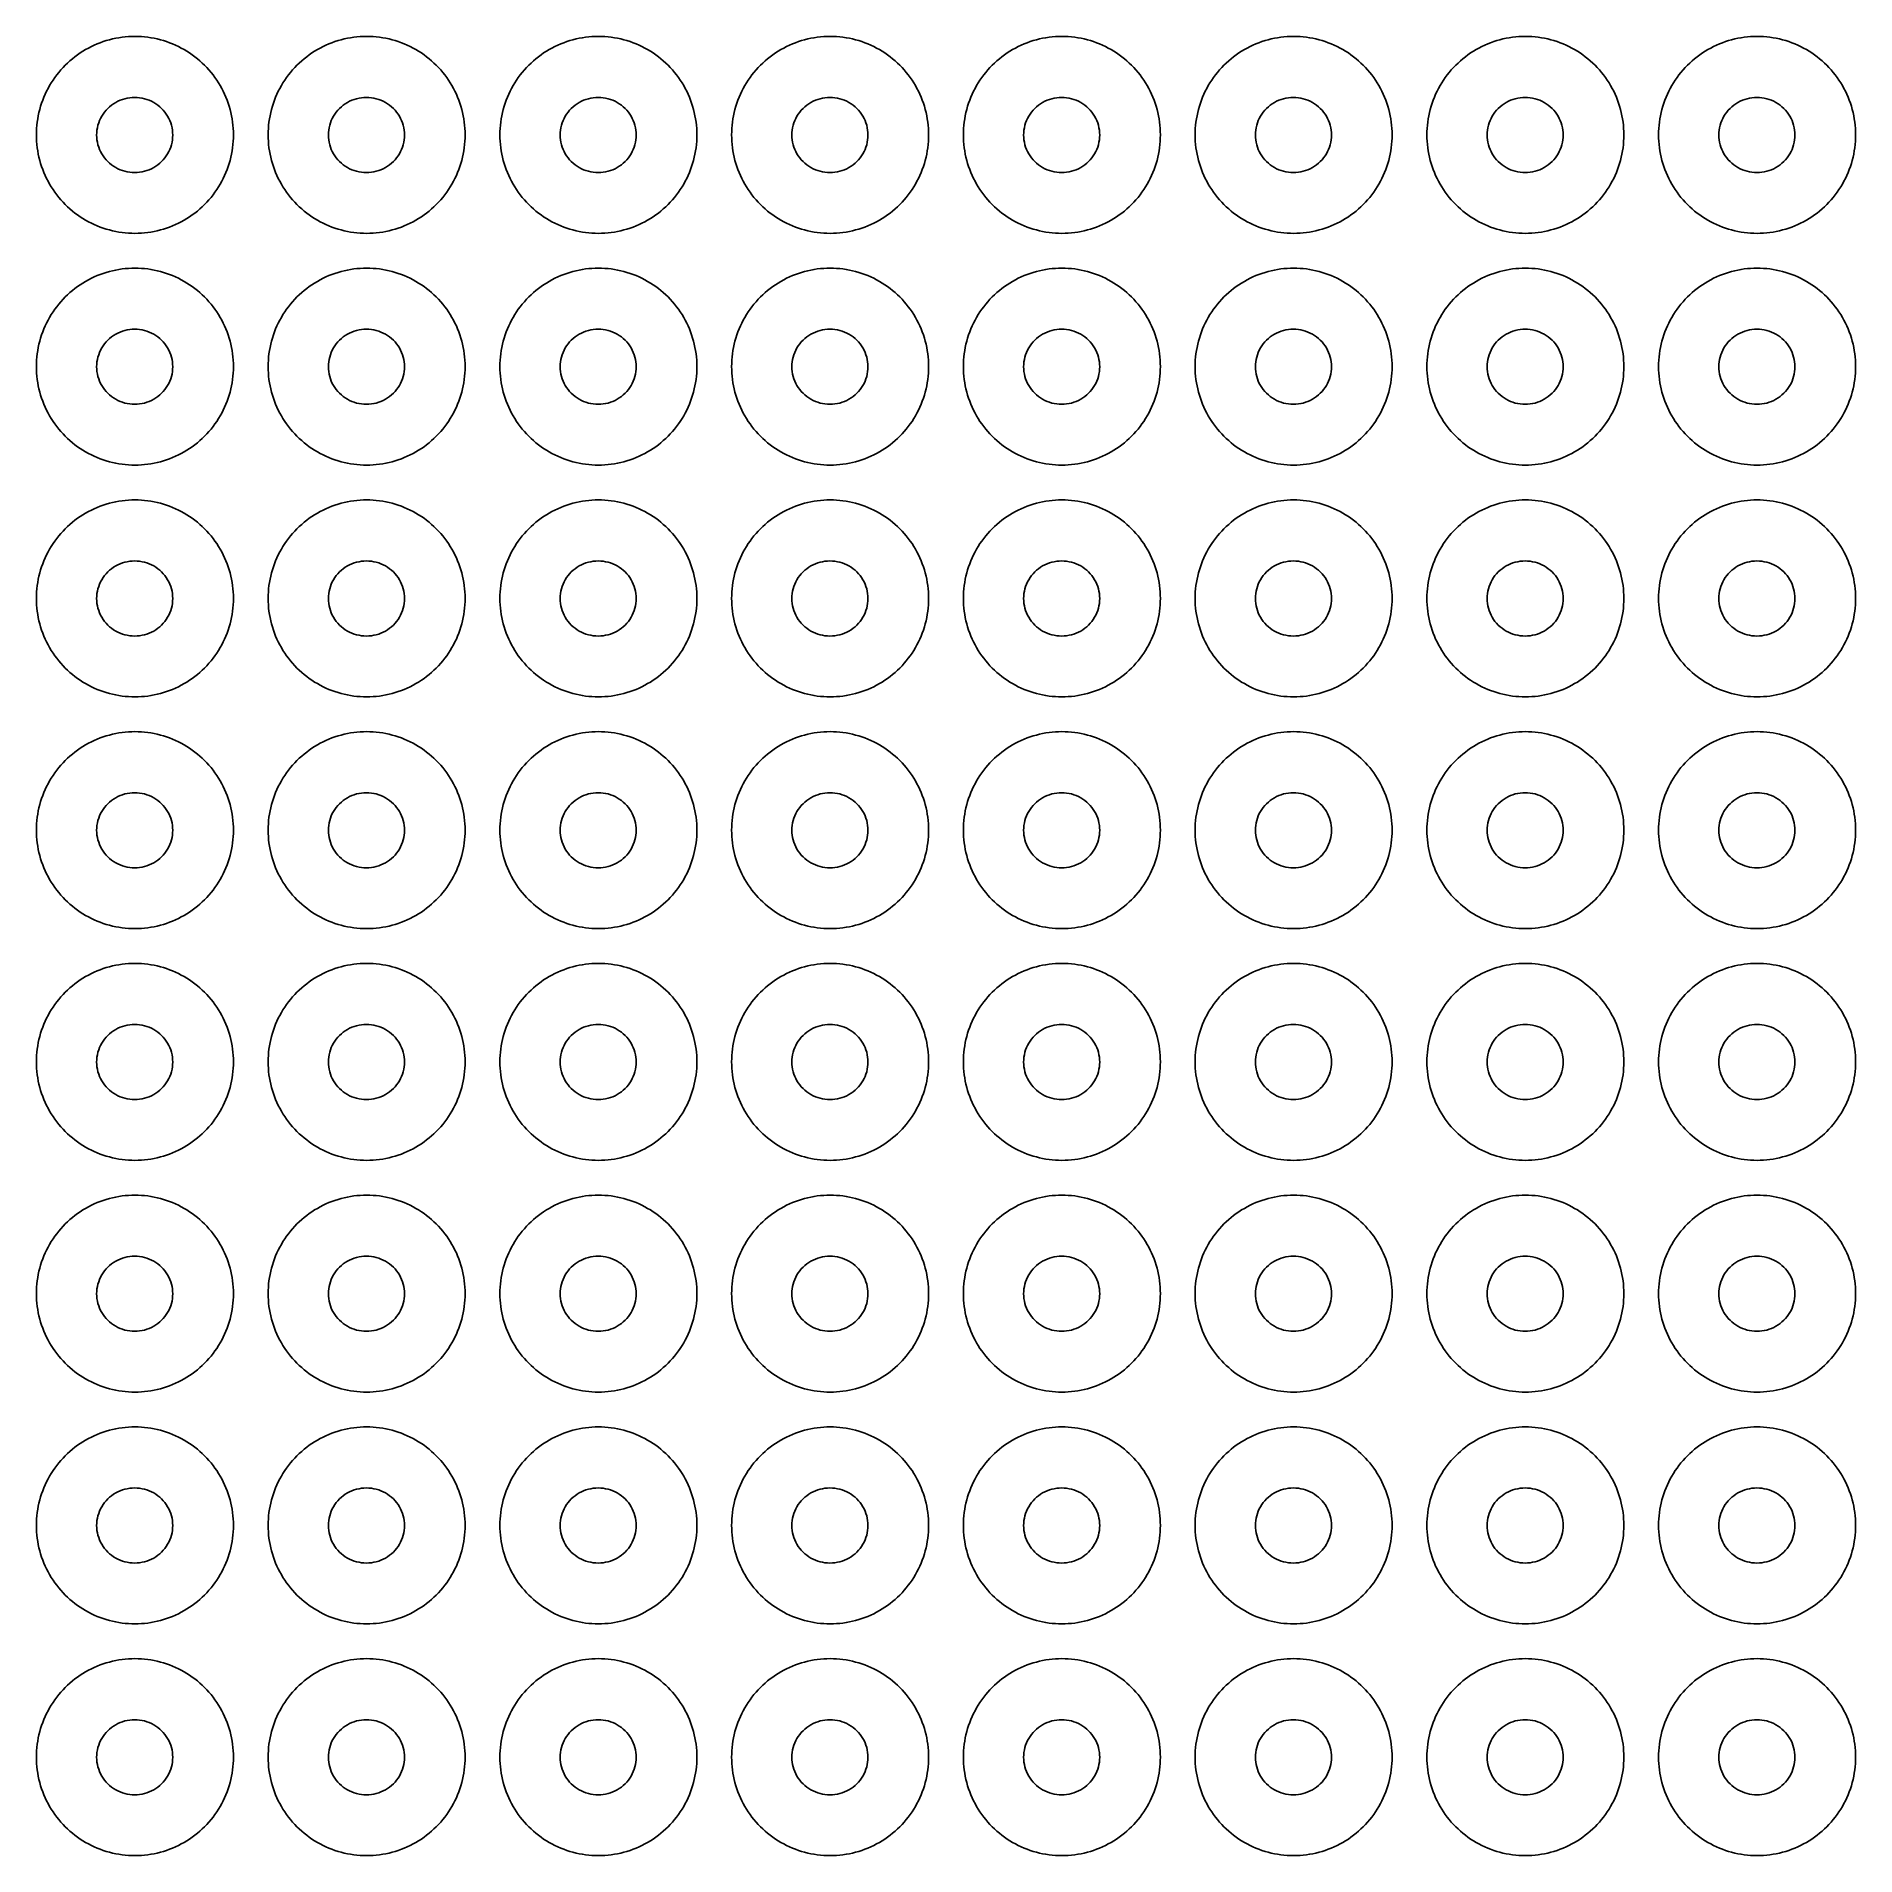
# Model space of a CAD drawing. Extents: x 10 to 88.5, y 10 to 88.5.
import ezdxf

# ---------------------------------------------------------------- set-up
doc = ezdxf.new("R2010")
doc.units = 0
doc.layers.get('0').update_dxf_attribs({"linetype": 'CONTINUOUS'})

msp = doc.modelspace()

# ---------------------------------------------------------------- linework, layer by layer
at = {"color": 7}
for points in [[(10.567481, 86.377942), (10.937756, 87.020766), (11.480167, 87.563066), (12.123123, 87.933265)], [(12.123123, 87.933265), (12.765268, 88.304867), (13.506216, 88.503363), (14.248169, 88.502552)], [(14.248169, 88.502552), (14.990122, 88.503363), (15.73107, 88.304867), (16.373215, 87.933265)], [(16.373215, 87.933265), (17.016171, 87.563066), (17.558582, 87.020766), (17.928857, 86.377942)], [(20.567481, 86.377942), (20.937756, 87.020766), (21.480167, 87.563066), (22.123123, 87.933265)], [(22.123123, 87.933265), (22.765268, 88.304867), (23.506216, 88.503363), (24.248169, 88.502552)], [(24.248169, 88.502552), (24.990122, 88.503363), (25.73107, 88.304867), (26.373215, 87.933265)], [(26.373215, 87.933265), (27.016171, 87.563066), (27.558582, 87.020766), (27.928857, 86.377942)], [(30.567481, 86.377942), (30.937756, 87.020766), (31.480167, 87.563066), (32.123123, 87.933265)], [(32.123123, 87.933265), (32.765268, 88.304867), (33.506216, 88.503363), (34.248169, 88.502552)], [(34.248169, 88.502552), (34.990122, 88.503363), (35.73107, 88.304867), (36.373215, 87.933265)], [(36.373215, 87.933265), (37.016171, 87.563066), (37.558582, 87.020766), (37.928857, 86.377942)], [(40.567481, 86.377942), (40.937756, 87.020766), (41.480167, 87.563066), (42.123123, 87.933265)], [(42.123123, 87.933265), (42.765268, 88.304867), (43.506216, 88.503363), (44.248169, 88.502552)], [(44.248169, 88.502552), (44.990122, 88.503363), (45.73107, 88.304867), (46.373215, 87.933265)], [(46.373215, 87.933265), (47.016171, 87.563066), (47.558582, 87.020766), (47.928857, 86.377942)], [(50.567481, 86.377942), (50.937756, 87.020766), (51.480167, 87.563066), (52.123123, 87.933265)], [(52.123123, 87.933265), (52.765268, 88.304867), (53.506216, 88.503363), (54.248169, 88.502552)], [(54.248169, 88.502552), (54.990122, 88.503363), (55.73107, 88.304867), (56.373215, 87.933265)], [(56.373215, 87.933265), (57.016171, 87.563066), (57.558582, 87.020766), (57.928857, 86.377942)], [(60.567481, 86.377942), (60.937756, 87.020766), (61.480167, 87.563066), (62.123123, 87.933265)], [(62.123123, 87.933265), (62.765268, 88.304867), (63.506216, 88.503363), (64.248169, 88.502552)], [(64.248169, 88.502552), (64.990122, 88.503363), (65.73107, 88.304867), (66.373215, 87.933265)], [(66.373215, 87.933265), (67.016171, 87.563066), (67.558582, 87.020766), (67.928857, 86.377942)], [(70.567481, 86.377942), (70.937756, 87.020766), (71.480167, 87.563066), (72.123123, 87.933265)], [(72.123123, 87.933265), (72.765268, 88.304867), (73.506216, 88.503363), (74.248169, 88.502552)], [(74.248169, 88.502552), (74.990122, 88.503363), (75.73107, 88.304867), (76.373215, 87.933265)], [(76.373215, 87.933265), (77.016171, 87.563066), (77.558582, 87.020766), (77.928857, 86.377942)], [(80.567481, 86.377942), (80.937756, 87.020766), (81.480167, 87.563066), (82.123123, 87.933265)], [(82.123123, 87.933265), (82.765268, 88.304867), (83.506216, 88.503363), (84.248169, 88.502552)], [(84.248169, 88.502552), (84.990122, 88.503363), (85.73107, 88.304867), (86.373215, 87.933265)], [(86.373215, 87.933265), (87.016171, 87.563066), (87.558582, 87.020766), (87.928857, 86.377942)], [(9.998077, 84.253332), (9.997266, 84.995133), (10.195802, 85.735929), (10.567481, 86.377942)], [(17.928857, 86.377942), (18.300536, 85.735929), (18.499072, 84.995133), (18.498261, 84.253332)], [(19.998077, 84.253332), (19.997266, 84.995133), (20.195802, 85.735929), (20.567481, 86.377942)], [(27.928857, 86.377942), (28.300536, 85.735929), (28.499072, 84.995133), (28.498261, 84.253332)], [(29.998077, 84.253332), (29.997266, 84.995133), (30.195802, 85.735929), (30.567481, 86.377942)], [(37.928857, 86.377942), (38.300536, 85.735929), (38.499072, 84.995133), (38.498261, 84.253332)], [(39.998077, 84.253332), (39.997266, 84.995133), (40.195802, 85.735929), (40.567481, 86.377942)], [(47.928857, 86.377942), (48.300536, 85.735929), (48.499072, 84.995133), (48.498261, 84.253332)], [(49.998077, 84.253332), (49.997266, 84.995133), (50.195802, 85.735929), (50.567481, 86.377942)], [(57.928857, 86.377942), (58.300536, 85.735929), (58.499072, 84.995133), (58.498261, 84.253332)], [(59.998077, 84.253332), (59.997266, 84.995133), (60.195802, 85.735929), (60.567481, 86.377942)], [(67.928857, 86.377942), (68.300536, 85.735929), (68.499072, 84.995133), (68.498261, 84.253332)], [(69.998077, 84.253332), (69.997266, 84.995133), (70.195802, 85.735929), (70.567481, 86.377942)], [(77.928857, 86.377942), (78.300536, 85.735929), (78.499072, 84.995133), (78.498261, 84.253332)], [(79.998077, 84.253332), (79.997266, 84.995133), (80.195802, 85.735929), (80.567481, 86.377942)], [(87.928857, 86.377942), (88.300536, 85.735929), (88.499072, 84.995133), (88.498261, 84.253332)], [(12.818102, 85.058), (12.961102, 85.303126), (13.170581, 85.50992), (13.41889, 85.651087)], [(13.41889, 85.651087), (13.666886, 85.792788), (13.95304, 85.86848), (14.239582, 85.868171)], [(14.239582, 85.868171), (14.526125, 85.86848), (14.812279, 85.792788), (15.060275, 85.651087)], [(15.060275, 85.651087), (15.308584, 85.50992), (15.518063, 85.303126), (15.661063, 85.058)], [(22.818102, 85.058), (22.961102, 85.303126), (23.170581, 85.50992), (23.41889, 85.651087)], [(23.41889, 85.651087), (23.666886, 85.792788), (23.95304, 85.86848), (24.239582, 85.868171)], [(24.239582, 85.868171), (24.526125, 85.86848), (24.812279, 85.792788), (25.060275, 85.651087)], [(25.060275, 85.651087), (25.308584, 85.50992), (25.518063, 85.303126), (25.661063, 85.058)], [(32.818102, 85.058), (32.961102, 85.303126), (33.170581, 85.50992), (33.41889, 85.651087)], [(33.41889, 85.651087), (33.666886, 85.792788), (33.95304, 85.86848), (34.239582, 85.868171)], [(34.239582, 85.868171), (34.526125, 85.86848), (34.812279, 85.792788), (35.060275, 85.651087)], [(35.060275, 85.651087), (35.308584, 85.50992), (35.518063, 85.303126), (35.661063, 85.058)], [(42.818102, 85.058), (42.961102, 85.303126), (43.170581, 85.50992), (43.41889, 85.651087)], [(43.41889, 85.651087), (43.666886, 85.792788), (43.95304, 85.86848), (44.239582, 85.868171)], [(44.239582, 85.868171), (44.526125, 85.86848), (44.812279, 85.792788), (45.060275, 85.651087)], [(45.060275, 85.651087), (45.308584, 85.50992), (45.518063, 85.303126), (45.661063, 85.058)], [(52.818102, 85.058), (52.961102, 85.303126), (53.170581, 85.50992), (53.41889, 85.651087)], [(53.41889, 85.651087), (53.666886, 85.792788), (53.95304, 85.86848), (54.239582, 85.868171)], [(54.239582, 85.868171), (54.526125, 85.86848), (54.812279, 85.792788), (55.060275, 85.651087)], [(55.060275, 85.651087), (55.308584, 85.50992), (55.518063, 85.303126), (55.661063, 85.058)], [(62.818102, 85.058), (62.961102, 85.303126), (63.170581, 85.50992), (63.41889, 85.651087)], [(63.41889, 85.651087), (63.666886, 85.792788), (63.95304, 85.86848), (64.239582, 85.868171)], [(64.239582, 85.868171), (64.526125, 85.86848), (64.812279, 85.792788), (65.060275, 85.651087)], [(65.060275, 85.651087), (65.308584, 85.50992), (65.518063, 85.303126), (65.661063, 85.058)], [(72.818102, 85.058), (72.961102, 85.303126), (73.170581, 85.50992), (73.41889, 85.651087)], [(73.41889, 85.651087), (73.666886, 85.792788), (73.95304, 85.86848), (74.239582, 85.868171)], [(74.239582, 85.868171), (74.526125, 85.86848), (74.812279, 85.792788), (75.060275, 85.651087)], [(75.060275, 85.651087), (75.308584, 85.50992), (75.518063, 85.303126), (75.661063, 85.058)], [(82.818102, 85.058), (82.961102, 85.303126), (83.170581, 85.50992), (83.41889, 85.651087)], [(83.41889, 85.651087), (83.666886, 85.792788), (83.95304, 85.86848), (84.239582, 85.868171)], [(84.239582, 85.868171), (84.526125, 85.86848), (84.812279, 85.792788), (85.060275, 85.651087)], [(85.060275, 85.651087), (85.308584, 85.50992), (85.518063, 85.303126), (85.661063, 85.058)], [(12.598198, 84.24783), (12.597885, 84.530698), (12.674559, 84.813184), (12.818102, 85.058)], [(15.661063, 85.058), (15.804606, 84.813184), (15.88128, 84.530698), (15.880967, 84.24783)], [(22.598198, 84.24783), (22.597885, 84.530698), (22.674559, 84.813184), (22.818102, 85.058)], [(25.661063, 85.058), (25.804606, 84.813184), (25.88128, 84.530698), (25.880967, 84.24783)], [(32.598198, 84.24783), (32.597885, 84.530698), (32.674559, 84.813184), (32.818102, 85.058)], [(35.661063, 85.058), (35.804606, 84.813184), (35.88128, 84.530698), (35.880967, 84.24783)], [(42.598198, 84.24783), (42.597885, 84.530698), (42.674559, 84.813184), (42.818102, 85.058)], [(45.661063, 85.058), (45.804606, 84.813184), (45.88128, 84.530698), (45.880967, 84.24783)], [(52.598198, 84.24783), (52.597885, 84.530698), (52.674559, 84.813184), (52.818102, 85.058)], [(55.661063, 85.058), (55.804606, 84.813184), (55.88128, 84.530698), (55.880967, 84.24783)], [(62.598198, 84.24783), (62.597885, 84.530698), (62.674559, 84.813184), (62.818102, 85.058)], [(65.661063, 85.058), (65.804606, 84.813184), (65.88128, 84.530698), (65.880967, 84.24783)], [(72.598198, 84.24783), (72.597885, 84.530698), (72.674559, 84.813184), (72.818102, 85.058)], [(75.661063, 85.058), (75.804606, 84.813184), (75.88128, 84.530698), (75.880967, 84.24783)], [(82.598198, 84.24783), (82.597885, 84.530698), (82.674559, 84.813184), (82.818102, 85.058)], [(85.661063, 85.058), (85.804606, 84.813184), (85.88128, 84.530698), (85.880967, 84.24783)], [(10.567481, 82.128722), (10.195802, 82.770735), (9.997266, 83.511531), (9.998077, 84.253332)], [(12.818102, 83.437659), (12.674559, 83.682476), (12.597885, 83.964961), (12.598198, 84.24783)], [(15.880967, 84.24783), (15.88128, 83.964961), (15.804606, 83.682476), (15.661063, 83.437659)], [(18.498261, 84.253332), (18.499072, 83.511531), (18.300536, 82.770735), (17.928857, 82.128722)], [(20.567481, 82.128722), (20.195802, 82.770735), (19.997266, 83.511531), (19.998077, 84.253332)], [(22.818102, 83.437659), (22.674559, 83.682476), (22.597885, 83.964961), (22.598198, 84.24783)], [(25.880967, 84.24783), (25.88128, 83.964961), (25.804606, 83.682476), (25.661063, 83.437659)], [(28.498261, 84.253332), (28.499072, 83.511531), (28.300536, 82.770735), (27.928857, 82.128722)], [(30.567481, 82.128722), (30.195802, 82.770735), (29.997266, 83.511531), (29.998077, 84.253332)], [(32.818102, 83.437659), (32.674559, 83.682476), (32.597885, 83.964961), (32.598198, 84.24783)], [(35.880967, 84.24783), (35.88128, 83.964961), (35.804606, 83.682476), (35.661063, 83.437659)], [(38.498261, 84.253332), (38.499072, 83.511531), (38.300536, 82.770735), (37.928857, 82.128722)], [(40.567481, 82.128722), (40.195802, 82.770735), (39.997266, 83.511531), (39.998077, 84.253332)], [(42.818102, 83.437659), (42.674559, 83.682476), (42.597885, 83.964961), (42.598198, 84.24783)], [(45.880967, 84.24783), (45.88128, 83.964961), (45.804606, 83.682476), (45.661063, 83.437659)], [(48.498261, 84.253332), (48.499072, 83.511531), (48.300536, 82.770735), (47.928857, 82.128722)], [(50.567481, 82.128722), (50.195802, 82.770735), (49.997266, 83.511531), (49.998077, 84.253332)], [(52.818102, 83.437659), (52.674559, 83.682476), (52.597885, 83.964961), (52.598198, 84.24783)], [(55.880967, 84.24783), (55.88128, 83.964961), (55.804606, 83.682476), (55.661063, 83.437659)], [(58.498261, 84.253332), (58.499072, 83.511531), (58.300536, 82.770735), (57.928857, 82.128722)], [(60.567481, 82.128722), (60.195802, 82.770735), (59.997266, 83.511531), (59.998077, 84.253332)], [(62.818102, 83.437659), (62.674559, 83.682476), (62.597885, 83.964961), (62.598198, 84.24783)], [(65.880967, 84.24783), (65.88128, 83.964961), (65.804606, 83.682476), (65.661063, 83.437659)], [(68.498261, 84.253332), (68.499072, 83.511531), (68.300536, 82.770735), (67.928857, 82.128722)], [(70.567481, 82.128722), (70.195802, 82.770735), (69.997266, 83.511531), (69.998077, 84.253332)], [(72.818102, 83.437659), (72.674559, 83.682476), (72.597885, 83.964961), (72.598198, 84.24783)], [(75.880967, 84.24783), (75.88128, 83.964961), (75.804606, 83.682476), (75.661063, 83.437659)], [(78.498261, 84.253332), (78.499072, 83.511531), (78.300536, 82.770735), (77.928857, 82.128722)], [(80.567481, 82.128722), (80.195802, 82.770735), (79.997266, 83.511531), (79.998077, 84.253332)], [(82.818102, 83.437659), (82.674559, 83.682476), (82.597885, 83.964961), (82.598198, 84.24783)], [(85.880967, 84.24783), (85.88128, 83.964961), (85.804606, 83.682476), (85.661063, 83.437659)], [(88.498261, 84.253332), (88.499072, 83.511531), (88.300536, 82.770735), (87.928857, 82.128722)], [(13.41889, 82.844573), (13.170581, 82.98574), (12.961102, 83.192533), (12.818102, 83.437659)], [(15.661063, 83.437659), (15.518063, 83.192533), (15.308584, 82.98574), (15.060275, 82.844573)], [(23.41889, 82.844573), (23.170581, 82.98574), (22.961102, 83.192533), (22.818102, 83.437659)], [(25.661063, 83.437659), (25.518063, 83.192533), (25.308584, 82.98574), (25.060275, 82.844573)], [(33.41889, 82.844573), (33.170581, 82.98574), (32.961102, 83.192533), (32.818102, 83.437659)], [(35.661063, 83.437659), (35.518063, 83.192533), (35.308584, 82.98574), (35.060275, 82.844573)], [(43.41889, 82.844573), (43.170581, 82.98574), (42.961102, 83.192533), (42.818102, 83.437659)], [(45.661063, 83.437659), (45.518063, 83.192533), (45.308584, 82.98574), (45.060275, 82.844573)], [(53.41889, 82.844573), (53.170581, 82.98574), (52.961102, 83.192533), (52.818102, 83.437659)], [(55.661063, 83.437659), (55.518063, 83.192533), (55.308584, 82.98574), (55.060275, 82.844573)], [(63.41889, 82.844573), (63.170581, 82.98574), (62.961102, 83.192533), (62.818102, 83.437659)], [(65.661063, 83.437659), (65.518063, 83.192533), (65.308584, 82.98574), (65.060275, 82.844573)], [(73.41889, 82.844573), (73.170581, 82.98574), (72.961102, 83.192533), (72.818102, 83.437659)], [(75.661063, 83.437659), (75.518063, 83.192533), (75.308584, 82.98574), (75.060275, 82.844573)], [(83.41889, 82.844573), (83.170581, 82.98574), (82.961102, 83.192533), (82.818102, 83.437659)], [(85.661063, 83.437659), (85.518063, 83.192533), (85.308584, 82.98574), (85.060275, 82.844573)], [(14.239582, 82.627488), (13.95304, 82.627179), (13.666886, 82.702871), (13.41889, 82.844573)], [(15.060275, 82.844573), (14.812279, 82.702871), (14.526125, 82.627179), (14.239582, 82.627488)], [(24.239582, 82.627488), (23.95304, 82.627179), (23.666886, 82.702871), (23.41889, 82.844573)], [(25.060275, 82.844573), (24.812279, 82.702871), (24.526125, 82.627179), (24.239582, 82.627488)], [(34.239582, 82.627488), (33.95304, 82.627179), (33.666886, 82.702871), (33.41889, 82.844573)], [(35.060275, 82.844573), (34.812279, 82.702871), (34.526125, 82.627179), (34.239582, 82.627488)], [(44.239582, 82.627488), (43.95304, 82.627179), (43.666886, 82.702871), (43.41889, 82.844573)], [(45.060275, 82.844573), (44.812279, 82.702871), (44.526125, 82.627179), (44.239582, 82.627488)], [(54.239582, 82.627488), (53.95304, 82.627179), (53.666886, 82.702871), (53.41889, 82.844573)], [(55.060275, 82.844573), (54.812279, 82.702871), (54.526125, 82.627179), (54.239582, 82.627488)], [(64.239582, 82.627488), (63.95304, 82.627179), (63.666886, 82.702871), (63.41889, 82.844573)], [(65.060275, 82.844573), (64.812279, 82.702871), (64.526125, 82.627179), (64.239582, 82.627488)], [(74.239582, 82.627488), (73.95304, 82.627179), (73.666886, 82.702871), (73.41889, 82.844573)], [(75.060275, 82.844573), (74.812279, 82.702871), (74.526125, 82.627179), (74.239582, 82.627488)], [(84.239582, 82.627488), (83.95304, 82.627179), (83.666886, 82.702871), (83.41889, 82.844573)], [(85.060275, 82.844573), (84.812279, 82.702871), (84.526125, 82.627179), (84.239582, 82.627488)], [(12.123123, 80.573399), (11.480167, 80.943598), (10.937756, 81.485898), (10.567481, 82.128722)], [(17.928857, 82.128722), (17.558582, 81.485898), (17.016171, 80.943598), (16.373215, 80.573399)], [(22.123123, 80.573399), (21.480167, 80.943598), (20.937756, 81.485898), (20.567481, 82.128722)], [(27.928857, 82.128722), (27.558582, 81.485898), (27.016171, 80.943598), (26.373215, 80.573399)], [(32.123123, 80.573399), (31.480167, 80.943598), (30.937756, 81.485898), (30.567481, 82.128722)], [(37.928857, 82.128722), (37.558582, 81.485898), (37.016171, 80.943598), (36.373215, 80.573399)], [(42.123123, 80.573399), (41.480167, 80.943598), (40.937756, 81.485898), (40.567481, 82.128722)], [(47.928857, 82.128722), (47.558582, 81.485898), (47.016171, 80.943598), (46.373215, 80.573399)], [(52.123123, 80.573399), (51.480167, 80.943598), (50.937756, 81.485898), (50.567481, 82.128722)], [(57.928857, 82.128722), (57.558582, 81.485898), (57.016171, 80.943598), (56.373215, 80.573399)], [(62.123123, 80.573399), (61.480167, 80.943598), (60.937756, 81.485898), (60.567481, 82.128722)], [(67.928857, 82.128722), (67.558582, 81.485898), (67.016171, 80.943598), (66.373215, 80.573399)], [(72.123123, 80.573399), (71.480167, 80.943598), (70.937756, 81.485898), (70.567481, 82.128722)], [(77.928857, 82.128722), (77.558582, 81.485898), (77.016171, 80.943598), (76.373215, 80.573399)], [(82.123123, 80.573399), (81.480167, 80.943598), (80.937756, 81.485898), (80.567481, 82.128722)], [(87.928857, 82.128722), (87.558582, 81.485898), (87.016171, 80.943598), (86.373215, 80.573399)], [(14.248169, 80.004112), (13.506216, 80.003301), (12.765268, 80.201797), (12.123123, 80.573399)], [(16.373215, 80.573399), (15.73107, 80.201797), (14.990122, 80.003301), (14.248169, 80.004112)], [(24.248169, 80.004112), (23.506216, 80.003301), (22.765268, 80.201797), (22.123123, 80.573399)], [(26.373215, 80.573399), (25.73107, 80.201797), (24.990122, 80.003301), (24.248169, 80.004112)], [(34.248169, 80.004112), (33.506216, 80.003301), (32.765268, 80.201797), (32.123123, 80.573399)], [(36.373215, 80.573399), (35.73107, 80.201797), (34.990122, 80.003301), (34.248169, 80.004112)], [(44.248169, 80.004112), (43.506216, 80.003301), (42.765268, 80.201797), (42.123123, 80.573399)], [(46.373215, 80.573399), (45.73107, 80.201797), (44.990122, 80.003301), (44.248169, 80.004112)], [(54.248169, 80.004112), (53.506216, 80.003301), (52.765268, 80.201797), (52.123123, 80.573399)], [(56.373215, 80.573399), (55.73107, 80.201797), (54.990122, 80.003301), (54.248169, 80.004112)], [(64.248169, 80.004112), (63.506216, 80.003301), (62.765268, 80.201797), (62.123123, 80.573399)], [(66.373215, 80.573399), (65.73107, 80.201797), (64.990122, 80.003301), (64.248169, 80.004112)], [(74.248169, 80.004112), (73.506216, 80.003301), (72.765268, 80.201797), (72.123123, 80.573399)], [(76.373215, 80.573399), (75.73107, 80.201797), (74.990122, 80.003301), (74.248169, 80.004112)], [(84.248169, 80.004112), (83.506216, 80.003301), (82.765268, 80.201797), (82.123123, 80.573399)], [(86.373215, 80.573399), (85.73107, 80.201797), (84.990122, 80.003301), (84.248169, 80.004112)], [(12.123123, 77.933265), (12.765268, 78.304867), (13.506216, 78.503363), (14.248169, 78.502552)], [(14.248169, 78.502552), (14.990122, 78.503363), (15.73107, 78.304867), (16.373215, 77.933265)], [(22.123123, 77.933265), (22.765268, 78.304867), (23.506216, 78.503363), (24.248169, 78.502552)], [(24.248169, 78.502552), (24.990122, 78.503363), (25.73107, 78.304867), (26.373215, 77.933265)], [(32.123123, 77.933265), (32.765268, 78.304867), (33.506216, 78.503363), (34.248169, 78.502552)], [(34.248169, 78.502552), (34.990122, 78.503363), (35.73107, 78.304867), (36.373215, 77.933265)], [(42.123123, 77.933265), (42.765268, 78.304867), (43.506216, 78.503363), (44.248169, 78.502552)], [(44.248169, 78.502552), (44.990122, 78.503363), (45.73107, 78.304867), (46.373215, 77.933265)], [(52.123123, 77.933265), (52.765268, 78.304867), (53.506216, 78.503363), (54.248169, 78.502552)], [(54.248169, 78.502552), (54.990122, 78.503363), (55.73107, 78.304867), (56.373215, 77.933265)], [(62.123123, 77.933265), (62.765268, 78.304867), (63.506216, 78.503363), (64.248169, 78.502552)], [(64.248169, 78.502552), (64.990122, 78.503363), (65.73107, 78.304867), (66.373215, 77.933265)], [(72.123123, 77.933265), (72.765268, 78.304867), (73.506216, 78.503363), (74.248169, 78.502552)], [(74.248169, 78.502552), (74.990122, 78.503363), (75.73107, 78.304867), (76.373215, 77.933265)], [(82.123123, 77.933265), (82.765268, 78.304867), (83.506216, 78.503363), (84.248169, 78.502552)], [(84.248169, 78.502552), (84.990122, 78.503363), (85.73107, 78.304867), (86.373215, 77.933265)], [(10.567481, 76.377942), (10.937756, 77.020766), (11.480167, 77.563066), (12.123123, 77.933265)], [(16.373215, 77.933265), (17.016171, 77.563066), (17.558582, 77.020766), (17.928857, 76.377942)], [(20.567481, 76.377942), (20.937756, 77.020766), (21.480167, 77.563066), (22.123123, 77.933265)], [(26.373215, 77.933265), (27.016171, 77.563066), (27.558582, 77.020766), (27.928857, 76.377942)], [(30.567481, 76.377942), (30.937756, 77.020766), (31.480167, 77.563066), (32.123123, 77.933265)], [(36.373215, 77.933265), (37.016171, 77.563066), (37.558582, 77.020766), (37.928857, 76.377942)], [(40.567481, 76.377942), (40.937756, 77.020766), (41.480167, 77.563066), (42.123123, 77.933265)], [(46.373215, 77.933265), (47.016171, 77.563066), (47.558582, 77.020766), (47.928857, 76.377942)], [(50.567481, 76.377942), (50.937756, 77.020766), (51.480167, 77.563066), (52.123123, 77.933265)], [(56.373215, 77.933265), (57.016171, 77.563066), (57.558582, 77.020766), (57.928857, 76.377942)], [(60.567481, 76.377942), (60.937756, 77.020766), (61.480167, 77.563066), (62.123123, 77.933265)], [(66.373215, 77.933265), (67.016171, 77.563066), (67.558582, 77.020766), (67.928857, 76.377942)], [(70.567481, 76.377942), (70.937756, 77.020766), (71.480167, 77.563066), (72.123123, 77.933265)], [(76.373215, 77.933265), (77.016171, 77.563066), (77.558582, 77.020766), (77.928857, 76.377942)], [(80.567481, 76.377942), (80.937756, 77.020766), (81.480167, 77.563066), (82.123123, 77.933265)], [(86.373215, 77.933265), (87.016171, 77.563066), (87.558582, 77.020766), (87.928857, 76.377942)], [(9.998077, 74.253332), (9.997266, 74.995133), (10.195802, 75.735929), (10.567481, 76.377942)], [(17.928857, 76.377942), (18.300536, 75.735929), (18.499072, 74.995133), (18.498261, 74.253332)], [(19.998077, 74.253332), (19.997266, 74.995133), (20.195802, 75.735929), (20.567481, 76.377942)], [(27.928857, 76.377942), (28.300536, 75.735929), (28.499072, 74.995133), (28.498261, 74.253332)], [(29.998077, 74.253332), (29.997266, 74.995133), (30.195802, 75.735929), (30.567481, 76.377942)], [(37.928857, 76.377942), (38.300536, 75.735929), (38.499072, 74.995133), (38.498261, 74.253332)], [(39.998077, 74.253332), (39.997266, 74.995133), (40.195802, 75.735929), (40.567481, 76.377942)], [(47.928857, 76.377942), (48.300536, 75.735929), (48.499072, 74.995133), (48.498261, 74.253332)], [(49.998077, 74.253332), (49.997266, 74.995133), (50.195802, 75.735929), (50.567481, 76.377942)], [(57.928857, 76.377942), (58.300536, 75.735929), (58.499072, 74.995133), (58.498261, 74.253332)], [(59.998077, 74.253332), (59.997266, 74.995133), (60.195802, 75.735929), (60.567481, 76.377942)], [(67.928857, 76.377942), (68.300536, 75.735929), (68.499072, 74.995133), (68.498261, 74.253332)], [(69.998077, 74.253332), (69.997266, 74.995133), (70.195802, 75.735929), (70.567481, 76.377942)], [(77.928857, 76.377942), (78.300536, 75.735929), (78.499072, 74.995133), (78.498261, 74.253332)], [(79.998077, 74.253332), (79.997266, 74.995133), (80.195802, 75.735929), (80.567481, 76.377942)], [(87.928857, 76.377942), (88.300536, 75.735929), (88.499072, 74.995133), (88.498261, 74.253332)], [(12.818102, 75.058), (12.961102, 75.303126), (13.170581, 75.50992), (13.41889, 75.651087)], [(13.41889, 75.651087), (13.666886, 75.792788), (13.95304, 75.86848), (14.239582, 75.868171)], [(14.239582, 75.868171), (14.526125, 75.86848), (14.812279, 75.792788), (15.060275, 75.651087)], [(15.060275, 75.651087), (15.308584, 75.50992), (15.518063, 75.303126), (15.661063, 75.058)], [(22.818102, 75.058), (22.961102, 75.303126), (23.170581, 75.50992), (23.41889, 75.651087)], [(23.41889, 75.651087), (23.666886, 75.792788), (23.95304, 75.86848), (24.239582, 75.868171)], [(24.239582, 75.868171), (24.526125, 75.86848), (24.812279, 75.792788), (25.060275, 75.651087)], [(25.060275, 75.651087), (25.308584, 75.50992), (25.518063, 75.303126), (25.661063, 75.058)], [(32.818102, 75.058), (32.961102, 75.303126), (33.170581, 75.50992), (33.41889, 75.651087)], [(33.41889, 75.651087), (33.666886, 75.792788), (33.95304, 75.86848), (34.239582, 75.868171)], [(34.239582, 75.868171), (34.526125, 75.86848), (34.812279, 75.792788), (35.060275, 75.651087)], [(35.060275, 75.651087), (35.308584, 75.50992), (35.518063, 75.303126), (35.661063, 75.058)], [(42.818102, 75.058), (42.961102, 75.303126), (43.170581, 75.50992), (43.41889, 75.651087)], [(43.41889, 75.651087), (43.666886, 75.792788), (43.95304, 75.86848), (44.239582, 75.868171)], [(44.239582, 75.868171), (44.526125, 75.86848), (44.812279, 75.792788), (45.060275, 75.651087)], [(45.060275, 75.651087), (45.308584, 75.50992), (45.518063, 75.303126), (45.661063, 75.058)], [(52.818102, 75.058), (52.961102, 75.303126), (53.170581, 75.50992), (53.41889, 75.651087)], [(53.41889, 75.651087), (53.666886, 75.792788), (53.95304, 75.86848), (54.239582, 75.868171)], [(54.239582, 75.868171), (54.526125, 75.86848), (54.812279, 75.792788), (55.060275, 75.651087)], [(55.060275, 75.651087), (55.308584, 75.50992), (55.518063, 75.303126), (55.661063, 75.058)], [(62.818102, 75.058), (62.961102, 75.303126), (63.170581, 75.50992), (63.41889, 75.651087)], [(63.41889, 75.651087), (63.666886, 75.792788), (63.95304, 75.86848), (64.239582, 75.868171)], [(64.239582, 75.868171), (64.526125, 75.86848), (64.812279, 75.792788), (65.060275, 75.651087)], [(65.060275, 75.651087), (65.308584, 75.50992), (65.518063, 75.303126), (65.661063, 75.058)], [(72.818102, 75.058), (72.961102, 75.303126), (73.170581, 75.50992), (73.41889, 75.651087)], [(73.41889, 75.651087), (73.666886, 75.792788), (73.95304, 75.86848), (74.239582, 75.868171)], [(74.239582, 75.868171), (74.526125, 75.86848), (74.812279, 75.792788), (75.060275, 75.651087)], [(75.060275, 75.651087), (75.308584, 75.50992), (75.518063, 75.303126), (75.661063, 75.058)], [(82.818102, 75.058), (82.961102, 75.303126), (83.170581, 75.50992), (83.41889, 75.651087)], [(83.41889, 75.651087), (83.666886, 75.792788), (83.95304, 75.86848), (84.239582, 75.868171)], [(84.239582, 75.868171), (84.526125, 75.86848), (84.812279, 75.792788), (85.060275, 75.651087)], [(85.060275, 75.651087), (85.308584, 75.50992), (85.518063, 75.303126), (85.661063, 75.058)], [(12.598198, 74.24783), (12.597885, 74.530698), (12.674559, 74.813184), (12.818102, 75.058)], [(15.661063, 75.058), (15.804606, 74.813184), (15.88128, 74.530698), (15.880967, 74.24783)], [(22.598198, 74.24783), (22.597885, 74.530698), (22.674559, 74.813184), (22.818102, 75.058)], [(25.661063, 75.058), (25.804606, 74.813184), (25.88128, 74.530698), (25.880967, 74.24783)], [(32.598198, 74.24783), (32.597885, 74.530698), (32.674559, 74.813184), (32.818102, 75.058)], [(35.661063, 75.058), (35.804606, 74.813184), (35.88128, 74.530698), (35.880967, 74.24783)], [(42.598198, 74.24783), (42.597885, 74.530698), (42.674559, 74.813184), (42.818102, 75.058)], [(45.661063, 75.058), (45.804606, 74.813184), (45.88128, 74.530698), (45.880967, 74.24783)], [(52.598198, 74.24783), (52.597885, 74.530698), (52.674559, 74.813184), (52.818102, 75.058)], [(55.661063, 75.058), (55.804606, 74.813184), (55.88128, 74.530698), (55.880967, 74.24783)], [(62.598198, 74.24783), (62.597885, 74.530698), (62.674559, 74.813184), (62.818102, 75.058)], [(65.661063, 75.058), (65.804606, 74.813184), (65.88128, 74.530698), (65.880967, 74.24783)], [(72.598198, 74.24783), (72.597885, 74.530698), (72.674559, 74.813184), (72.818102, 75.058)], [(75.661063, 75.058), (75.804606, 74.813184), (75.88128, 74.530698), (75.880967, 74.24783)], [(82.598198, 74.24783), (82.597885, 74.530698), (82.674559, 74.813184), (82.818102, 75.058)], [(85.661063, 75.058), (85.804606, 74.813184), (85.88128, 74.530698), (85.880967, 74.24783)], [(10.567481, 72.128722), (10.195802, 72.770735), (9.997266, 73.511531), (9.998077, 74.253332)], [(12.818102, 73.437659), (12.674559, 73.682476), (12.597885, 73.964961), (12.598198, 74.24783)], [(15.880967, 74.24783), (15.88128, 73.964961), (15.804606, 73.682476), (15.661063, 73.437659)], [(18.498261, 74.253332), (18.499072, 73.511531), (18.300536, 72.770735), (17.928857, 72.128722)], [(20.567481, 72.128722), (20.195802, 72.770735), (19.997266, 73.511531), (19.998077, 74.253332)], [(22.818102, 73.437659), (22.674559, 73.682476), (22.597885, 73.964961), (22.598198, 74.24783)], [(25.880967, 74.24783), (25.88128, 73.964961), (25.804606, 73.682476), (25.661063, 73.437659)], [(28.498261, 74.253332), (28.499072, 73.511531), (28.300536, 72.770735), (27.928857, 72.128722)], [(30.567481, 72.128722), (30.195802, 72.770735), (29.997266, 73.511531), (29.998077, 74.253332)], [(32.818102, 73.437659), (32.674559, 73.682476), (32.597885, 73.964961), (32.598198, 74.24783)], [(35.880967, 74.24783), (35.88128, 73.964961), (35.804606, 73.682476), (35.661063, 73.437659)], [(38.498261, 74.253332), (38.499072, 73.511531), (38.300536, 72.770735), (37.928857, 72.128722)], [(40.567481, 72.128722), (40.195802, 72.770735), (39.997266, 73.511531), (39.998077, 74.253332)], [(42.818102, 73.437659), (42.674559, 73.682476), (42.597885, 73.964961), (42.598198, 74.24783)], [(45.880967, 74.24783), (45.88128, 73.964961), (45.804606, 73.682476), (45.661063, 73.437659)], [(48.498261, 74.253332), (48.499072, 73.511531), (48.300536, 72.770735), (47.928857, 72.128722)], [(50.567481, 72.128722), (50.195802, 72.770735), (49.997266, 73.511531), (49.998077, 74.253332)], [(52.818102, 73.437659), (52.674559, 73.682476), (52.597885, 73.964961), (52.598198, 74.24783)], [(55.880967, 74.24783), (55.88128, 73.964961), (55.804606, 73.682476), (55.661063, 73.437659)], [(58.498261, 74.253332), (58.499072, 73.511531), (58.300536, 72.770735), (57.928857, 72.128722)], [(60.567481, 72.128722), (60.195802, 72.770735), (59.997266, 73.511531), (59.998077, 74.253332)], [(62.818102, 73.437659), (62.674559, 73.682476), (62.597885, 73.964961), (62.598198, 74.24783)], [(65.880967, 74.24783), (65.88128, 73.964961), (65.804606, 73.682476), (65.661063, 73.437659)], [(68.498261, 74.253332), (68.499072, 73.511531), (68.300536, 72.770735), (67.928857, 72.128722)], [(70.567481, 72.128722), (70.195802, 72.770735), (69.997266, 73.511531), (69.998077, 74.253332)], [(72.818102, 73.437659), (72.674559, 73.682476), (72.597885, 73.964961), (72.598198, 74.24783)], [(75.880967, 74.24783), (75.88128, 73.964961), (75.804606, 73.682476), (75.661063, 73.437659)], [(78.498261, 74.253332), (78.499072, 73.511531), (78.300536, 72.770735), (77.928857, 72.128722)], [(80.567481, 72.128722), (80.195802, 72.770735), (79.997266, 73.511531), (79.998077, 74.253332)], [(82.818102, 73.437659), (82.674559, 73.682476), (82.597885, 73.964961), (82.598198, 74.24783)], [(85.880967, 74.24783), (85.88128, 73.964961), (85.804606, 73.682476), (85.661063, 73.437659)], [(88.498261, 74.253332), (88.499072, 73.511531), (88.300536, 72.770735), (87.928857, 72.128722)], [(13.41889, 72.844573), (13.170581, 72.98574), (12.961102, 73.192533), (12.818102, 73.437659)], [(15.661063, 73.437659), (15.518063, 73.192533), (15.308584, 72.98574), (15.060275, 72.844573)], [(23.41889, 72.844573), (23.170581, 72.98574), (22.961102, 73.192533), (22.818102, 73.437659)], [(25.661063, 73.437659), (25.518063, 73.192533), (25.308584, 72.98574), (25.060275, 72.844573)], [(33.41889, 72.844573), (33.170581, 72.98574), (32.961102, 73.192533), (32.818102, 73.437659)], [(35.661063, 73.437659), (35.518063, 73.192533), (35.308584, 72.98574), (35.060275, 72.844573)], [(43.41889, 72.844573), (43.170581, 72.98574), (42.961102, 73.192533), (42.818102, 73.437659)], [(45.661063, 73.437659), (45.518063, 73.192533), (45.308584, 72.98574), (45.060275, 72.844573)], [(53.41889, 72.844573), (53.170581, 72.98574), (52.961102, 73.192533), (52.818102, 73.437659)], [(55.661063, 73.437659), (55.518063, 73.192533), (55.308584, 72.98574), (55.060275, 72.844573)], [(63.41889, 72.844573), (63.170581, 72.98574), (62.961102, 73.192533), (62.818102, 73.437659)], [(65.661063, 73.437659), (65.518063, 73.192533), (65.308584, 72.98574), (65.060275, 72.844573)], [(73.41889, 72.844573), (73.170581, 72.98574), (72.961102, 73.192533), (72.818102, 73.437659)], [(75.661063, 73.437659), (75.518063, 73.192533), (75.308584, 72.98574), (75.060275, 72.844573)], [(83.41889, 72.844573), (83.170581, 72.98574), (82.961102, 73.192533), (82.818102, 73.437659)], [(85.661063, 73.437659), (85.518063, 73.192533), (85.308584, 72.98574), (85.060275, 72.844573)], [(14.239582, 72.627488), (13.95304, 72.627179), (13.666886, 72.702871), (13.41889, 72.844573)], [(15.060275, 72.844573), (14.812279, 72.702871), (14.526125, 72.627179), (14.239582, 72.627488)], [(24.239582, 72.627488), (23.95304, 72.627179), (23.666886, 72.702871), (23.41889, 72.844573)], [(25.060275, 72.844573), (24.812279, 72.702871), (24.526125, 72.627179), (24.239582, 72.627488)], [(34.239582, 72.627488), (33.95304, 72.627179), (33.666886, 72.702871), (33.41889, 72.844573)], [(35.060275, 72.844573), (34.812279, 72.702871), (34.526125, 72.627179), (34.239582, 72.627488)], [(44.239582, 72.627488), (43.95304, 72.627179), (43.666886, 72.702871), (43.41889, 72.844573)], [(45.060275, 72.844573), (44.812279, 72.702871), (44.526125, 72.627179), (44.239582, 72.627488)], [(54.239582, 72.627488), (53.95304, 72.627179), (53.666886, 72.702871), (53.41889, 72.844573)], [(55.060275, 72.844573), (54.812279, 72.702871), (54.526125, 72.627179), (54.239582, 72.627488)], [(64.239582, 72.627488), (63.95304, 72.627179), (63.666886, 72.702871), (63.41889, 72.844573)], [(65.060275, 72.844573), (64.812279, 72.702871), (64.526125, 72.627179), (64.239582, 72.627488)], [(74.239582, 72.627488), (73.95304, 72.627179), (73.666886, 72.702871), (73.41889, 72.844573)], [(75.060275, 72.844573), (74.812279, 72.702871), (74.526125, 72.627179), (74.239582, 72.627488)], [(84.239582, 72.627488), (83.95304, 72.627179), (83.666886, 72.702871), (83.41889, 72.844573)], [(85.060275, 72.844573), (84.812279, 72.702871), (84.526125, 72.627179), (84.239582, 72.627488)], [(12.123123, 70.573399), (11.480167, 70.943598), (10.937756, 71.485898), (10.567481, 72.128722)], [(17.928857, 72.128722), (17.558582, 71.485898), (17.016171, 70.943598), (16.373215, 70.573399)], [(22.123123, 70.573399), (21.480167, 70.943598), (20.937756, 71.485898), (20.567481, 72.128722)], [(27.928857, 72.128722), (27.558582, 71.485898), (27.016171, 70.943598), (26.373215, 70.573399)], [(32.123123, 70.573399), (31.480167, 70.943598), (30.937756, 71.485898), (30.567481, 72.128722)], [(37.928857, 72.128722), (37.558582, 71.485898), (37.016171, 70.943598), (36.373215, 70.573399)], [(42.123123, 70.573399), (41.480167, 70.943598), (40.937756, 71.485898), (40.567481, 72.128722)], [(47.928857, 72.128722), (47.558582, 71.485898), (47.016171, 70.943598), (46.373215, 70.573399)], [(52.123123, 70.573399), (51.480167, 70.943598), (50.937756, 71.485898), (50.567481, 72.128722)], [(57.928857, 72.128722), (57.558582, 71.485898), (57.016171, 70.943598), (56.373215, 70.573399)], [(62.123123, 70.573399), (61.480167, 70.943598), (60.937756, 71.485898), (60.567481, 72.128722)], [(67.928857, 72.128722), (67.558582, 71.485898), (67.016171, 70.943598), (66.373215, 70.573399)], [(72.123123, 70.573399), (71.480167, 70.943598), (70.937756, 71.485898), (70.567481, 72.128722)], [(77.928857, 72.128722), (77.558582, 71.485898), (77.016171, 70.943598), (76.373215, 70.573399)], [(82.123123, 70.573399), (81.480167, 70.943598), (80.937756, 71.485898), (80.567481, 72.128722)], [(87.928857, 72.128722), (87.558582, 71.485898), (87.016171, 70.943598), (86.373215, 70.573399)], [(14.248169, 70.004112), (13.506216, 70.003301), (12.765268, 70.201797), (12.123123, 70.573399)], [(16.373215, 70.573399), (15.73107, 70.201797), (14.990122, 70.003301), (14.248169, 70.004112)], [(24.248169, 70.004112), (23.506216, 70.003301), (22.765268, 70.201797), (22.123123, 70.573399)], [(26.373215, 70.573399), (25.73107, 70.201797), (24.990122, 70.003301), (24.248169, 70.004112)], [(34.248169, 70.004112), (33.506216, 70.003301), (32.765268, 70.201797), (32.123123, 70.573399)], [(36.373215, 70.573399), (35.73107, 70.201797), (34.990122, 70.003301), (34.248169, 70.004112)], [(44.248169, 70.004112), (43.506216, 70.003301), (42.765268, 70.201797), (42.123123, 70.573399)], [(46.373215, 70.573399), (45.73107, 70.201797), (44.990122, 70.003301), (44.248169, 70.004112)], [(54.248169, 70.004112), (53.506216, 70.003301), (52.765268, 70.201797), (52.123123, 70.573399)], [(56.373215, 70.573399), (55.73107, 70.201797), (54.990122, 70.003301), (54.248169, 70.004112)], [(64.248169, 70.004112), (63.506216, 70.003301), (62.765268, 70.201797), (62.123123, 70.573399)], [(66.373215, 70.573399), (65.73107, 70.201797), (64.990122, 70.003301), (64.248169, 70.004112)], [(74.248169, 70.004112), (73.506216, 70.003301), (72.765268, 70.201797), (72.123123, 70.573399)], [(76.373215, 70.573399), (75.73107, 70.201797), (74.990122, 70.003301), (74.248169, 70.004112)], [(84.248169, 70.004112), (83.506216, 70.003301), (82.765268, 70.201797), (82.123123, 70.573399)], [(86.373215, 70.573399), (85.73107, 70.201797), (84.990122, 70.003301), (84.248169, 70.004112)], [(12.123123, 67.933265), (12.765268, 68.304867), (13.506216, 68.503363), (14.248169, 68.502552)], [(14.248169, 68.502552), (14.990122, 68.503363), (15.73107, 68.304867), (16.373215, 67.933265)], [(22.123123, 67.933265), (22.765268, 68.304867), (23.506216, 68.503363), (24.248169, 68.502552)], [(24.248169, 68.502552), (24.990122, 68.503363), (25.73107, 68.304867), (26.373215, 67.933265)], [(32.123123, 67.933265), (32.765268, 68.304867), (33.506216, 68.503363), (34.248169, 68.502552)], [(34.248169, 68.502552), (34.990122, 68.503363), (35.73107, 68.304867), (36.373215, 67.933265)], [(42.123123, 67.933265), (42.765268, 68.304867), (43.506216, 68.503363), (44.248169, 68.502552)], [(44.248169, 68.502552), (44.990122, 68.503363), (45.73107, 68.304867), (46.373215, 67.933265)], [(52.123123, 67.933265), (52.765268, 68.304867), (53.506216, 68.503363), (54.248169, 68.502552)], [(54.248169, 68.502552), (54.990122, 68.503363), (55.73107, 68.304867), (56.373215, 67.933265)], [(62.123123, 67.933265), (62.765268, 68.304867), (63.506216, 68.503363), (64.248169, 68.502552)], [(64.248169, 68.502552), (64.990122, 68.503363), (65.73107, 68.304867), (66.373215, 67.933265)], [(72.123123, 67.933265), (72.765268, 68.304867), (73.506216, 68.503363), (74.248169, 68.502552)], [(74.248169, 68.502552), (74.990122, 68.503363), (75.73107, 68.304867), (76.373215, 67.933265)], [(82.123123, 67.933265), (82.765268, 68.304867), (83.506216, 68.503363), (84.248169, 68.502552)], [(84.248169, 68.502552), (84.990122, 68.503363), (85.73107, 68.304867), (86.373215, 67.933265)], [(10.567481, 66.377942), (10.937756, 67.020766), (11.480167, 67.563066), (12.123123, 67.933265)], [(16.373215, 67.933265), (17.016171, 67.563066), (17.558582, 67.020766), (17.928857, 66.377942)], [(20.567481, 66.377942), (20.937756, 67.020766), (21.480167, 67.563066), (22.123123, 67.933265)], [(26.373215, 67.933265), (27.016171, 67.563066), (27.558582, 67.020766), (27.928857, 66.377942)], [(30.567481, 66.377942), (30.937756, 67.020766), (31.480167, 67.563066), (32.123123, 67.933265)], [(36.373215, 67.933265), (37.016171, 67.563066), (37.558582, 67.020766), (37.928857, 66.377942)], [(40.567481, 66.377942), (40.937756, 67.020766), (41.480167, 67.563066), (42.123123, 67.933265)], [(46.373215, 67.933265), (47.016171, 67.563066), (47.558582, 67.020766), (47.928857, 66.377942)], [(50.567481, 66.377942), (50.937756, 67.020766), (51.480167, 67.563066), (52.123123, 67.933265)], [(56.373215, 67.933265), (57.016171, 67.563066), (57.558582, 67.020766), (57.928857, 66.377942)], [(60.567481, 66.377942), (60.937756, 67.020766), (61.480167, 67.563066), (62.123123, 67.933265)], [(66.373215, 67.933265), (67.016171, 67.563066), (67.558582, 67.020766), (67.928857, 66.377942)], [(70.567481, 66.377942), (70.937756, 67.020766), (71.480167, 67.563066), (72.123123, 67.933265)], [(76.373215, 67.933265), (77.016171, 67.563066), (77.558582, 67.020766), (77.928857, 66.377942)], [(80.567481, 66.377942), (80.937756, 67.020766), (81.480167, 67.563066), (82.123123, 67.933265)], [(86.373215, 67.933265), (87.016171, 67.563066), (87.558582, 67.020766), (87.928857, 66.377942)], [(9.998077, 64.253332), (9.997266, 64.995133), (10.195802, 65.735929), (10.567481, 66.377942)], [(17.928857, 66.377942), (18.300536, 65.735929), (18.499072, 64.995133), (18.498261, 64.253332)], [(19.998077, 64.253332), (19.997266, 64.995133), (20.195802, 65.735929), (20.567481, 66.377942)], [(27.928857, 66.377942), (28.300536, 65.735929), (28.499072, 64.995133), (28.498261, 64.253332)], [(29.998077, 64.253332), (29.997266, 64.995133), (30.195802, 65.735929), (30.567481, 66.377942)], [(37.928857, 66.377942), (38.300536, 65.735929), (38.499072, 64.995133), (38.498261, 64.253332)], [(39.998077, 64.253332), (39.997266, 64.995133), (40.195802, 65.735929), (40.567481, 66.377942)], [(47.928857, 66.377942), (48.300536, 65.735929), (48.499072, 64.995133), (48.498261, 64.253332)], [(49.998077, 64.253332), (49.997266, 64.995133), (50.195802, 65.735929), (50.567481, 66.377942)], [(57.928857, 66.377942), (58.300536, 65.735929), (58.499072, 64.995133), (58.498261, 64.253332)], [(59.998077, 64.253332), (59.997266, 64.995133), (60.195802, 65.735929), (60.567481, 66.377942)], [(67.928857, 66.377942), (68.300536, 65.735929), (68.499072, 64.995133), (68.498261, 64.253332)], [(69.998077, 64.253332), (69.997266, 64.995133), (70.195802, 65.735929), (70.567481, 66.377942)], [(77.928857, 66.377942), (78.300536, 65.735929), (78.499072, 64.995133), (78.498261, 64.253332)], [(79.998077, 64.253332), (79.997266, 64.995133), (80.195802, 65.735929), (80.567481, 66.377942)], [(87.928857, 66.377942), (88.300536, 65.735929), (88.499072, 64.995133), (88.498261, 64.253332)], [(12.818102, 65.058), (12.961102, 65.303126), (13.170581, 65.50992), (13.41889, 65.651087)], [(13.41889, 65.651087), (13.666886, 65.792788), (13.95304, 65.86848), (14.239582, 65.868171)], [(14.239582, 65.868171), (14.526125, 65.86848), (14.812279, 65.792788), (15.060275, 65.651087)], [(15.060275, 65.651087), (15.308584, 65.50992), (15.518063, 65.303126), (15.661063, 65.058)], [(22.818102, 65.058), (22.961102, 65.303126), (23.170581, 65.50992), (23.41889, 65.651087)], [(23.41889, 65.651087), (23.666886, 65.792788), (23.95304, 65.86848), (24.239582, 65.868171)], [(24.239582, 65.868171), (24.526125, 65.86848), (24.812279, 65.792788), (25.060275, 65.651087)], [(25.060275, 65.651087), (25.308584, 65.50992), (25.518063, 65.303126), (25.661063, 65.058)], [(32.818102, 65.058), (32.961102, 65.303126), (33.170581, 65.50992), (33.41889, 65.651087)], [(33.41889, 65.651087), (33.666886, 65.792788), (33.95304, 65.86848), (34.239582, 65.868171)], [(34.239582, 65.868171), (34.526125, 65.86848), (34.812279, 65.792788), (35.060275, 65.651087)], [(35.060275, 65.651087), (35.308584, 65.50992), (35.518063, 65.303126), (35.661063, 65.058)], [(42.818102, 65.058), (42.961102, 65.303126), (43.170581, 65.50992), (43.41889, 65.651087)], [(43.41889, 65.651087), (43.666886, 65.792788), (43.95304, 65.86848), (44.239582, 65.868171)], [(44.239582, 65.868171), (44.526125, 65.86848), (44.812279, 65.792788), (45.060275, 65.651087)], [(45.060275, 65.651087), (45.308584, 65.50992), (45.518063, 65.303126), (45.661063, 65.058)], [(52.818102, 65.058), (52.961102, 65.303126), (53.170581, 65.50992), (53.41889, 65.651087)], [(53.41889, 65.651087), (53.666886, 65.792788), (53.95304, 65.86848), (54.239582, 65.868171)], [(54.239582, 65.868171), (54.526125, 65.86848), (54.812279, 65.792788), (55.060275, 65.651087)], [(55.060275, 65.651087), (55.308584, 65.50992), (55.518063, 65.303126), (55.661063, 65.058)], [(62.818102, 65.058), (62.961102, 65.303126), (63.170581, 65.50992), (63.41889, 65.651087)], [(63.41889, 65.651087), (63.666886, 65.792788), (63.95304, 65.86848), (64.239582, 65.868171)], [(64.239582, 65.868171), (64.526125, 65.86848), (64.812279, 65.792788), (65.060275, 65.651087)], [(65.060275, 65.651087), (65.308584, 65.50992), (65.518063, 65.303126), (65.661063, 65.058)], [(72.818102, 65.058), (72.961102, 65.303126), (73.170581, 65.50992), (73.41889, 65.651087)], [(73.41889, 65.651087), (73.666886, 65.792788), (73.95304, 65.86848), (74.239582, 65.868171)], [(74.239582, 65.868171), (74.526125, 65.86848), (74.812279, 65.792788), (75.060275, 65.651087)], [(75.060275, 65.651087), (75.308584, 65.50992), (75.518063, 65.303126), (75.661063, 65.058)], [(82.818102, 65.058), (82.961102, 65.303126), (83.170581, 65.50992), (83.41889, 65.651087)], [(83.41889, 65.651087), (83.666886, 65.792788), (83.95304, 65.86848), (84.239582, 65.868171)], [(84.239582, 65.868171), (84.526125, 65.86848), (84.812279, 65.792788), (85.060275, 65.651087)], [(85.060275, 65.651087), (85.308584, 65.50992), (85.518063, 65.303126), (85.661063, 65.058)], [(12.598198, 64.24783), (12.597885, 64.530698), (12.674559, 64.813184), (12.818102, 65.058)], [(15.661063, 65.058), (15.804606, 64.813184), (15.88128, 64.530698), (15.880967, 64.24783)], [(22.598198, 64.24783), (22.597885, 64.530698), (22.674559, 64.813184), (22.818102, 65.058)], [(25.661063, 65.058), (25.804606, 64.813184), (25.88128, 64.530698), (25.880967, 64.24783)], [(32.598198, 64.24783), (32.597885, 64.530698), (32.674559, 64.813184), (32.818102, 65.058)], [(35.661063, 65.058), (35.804606, 64.813184), (35.88128, 64.530698), (35.880967, 64.24783)], [(42.598198, 64.24783), (42.597885, 64.530698), (42.674559, 64.813184), (42.818102, 65.058)], [(45.661063, 65.058), (45.804606, 64.813184), (45.88128, 64.530698), (45.880967, 64.24783)], [(52.598198, 64.24783), (52.597885, 64.530698), (52.674559, 64.813184), (52.818102, 65.058)], [(55.661063, 65.058), (55.804606, 64.813184), (55.88128, 64.530698), (55.880967, 64.24783)], [(62.598198, 64.24783), (62.597885, 64.530698), (62.674559, 64.813184), (62.818102, 65.058)], [(65.661063, 65.058), (65.804606, 64.813184), (65.88128, 64.530698), (65.880967, 64.24783)], [(72.598198, 64.24783), (72.597885, 64.530698), (72.674559, 64.813184), (72.818102, 65.058)], [(75.661063, 65.058), (75.804606, 64.813184), (75.88128, 64.530698), (75.880967, 64.24783)], [(82.598198, 64.24783), (82.597885, 64.530698), (82.674559, 64.813184), (82.818102, 65.058)], [(85.661063, 65.058), (85.804606, 64.813184), (85.88128, 64.530698), (85.880967, 64.24783)], [(10.567481, 62.128722), (10.195802, 62.770735), (9.997266, 63.511531), (9.998077, 64.253332)], [(12.818102, 63.437659), (12.674559, 63.682476), (12.597885, 63.964961), (12.598198, 64.24783)], [(15.880967, 64.24783), (15.88128, 63.964961), (15.804606, 63.682476), (15.661063, 63.437659)], [(18.498261, 64.253332), (18.499072, 63.511531), (18.300536, 62.770735), (17.928857, 62.128722)], [(20.567481, 62.128722), (20.195802, 62.770735), (19.997266, 63.511531), (19.998077, 64.253332)], [(22.818102, 63.437659), (22.674559, 63.682476), (22.597885, 63.964961), (22.598198, 64.24783)], [(25.880967, 64.24783), (25.88128, 63.964961), (25.804606, 63.682476), (25.661063, 63.437659)], [(28.498261, 64.253332), (28.499072, 63.511531), (28.300536, 62.770735), (27.928857, 62.128722)], [(30.567481, 62.128722), (30.195802, 62.770735), (29.997266, 63.511531), (29.998077, 64.253332)], [(32.818102, 63.437659), (32.674559, 63.682476), (32.597885, 63.964961), (32.598198, 64.24783)], [(35.880967, 64.24783), (35.88128, 63.964961), (35.804606, 63.682476), (35.661063, 63.437659)], [(38.498261, 64.253332), (38.499072, 63.511531), (38.300536, 62.770735), (37.928857, 62.128722)], [(40.567481, 62.128722), (40.195802, 62.770735), (39.997266, 63.511531), (39.998077, 64.253332)], [(42.818102, 63.437659), (42.674559, 63.682476), (42.597885, 63.964961), (42.598198, 64.24783)], [(45.880967, 64.24783), (45.88128, 63.964961), (45.804606, 63.682476), (45.661063, 63.437659)], [(48.498261, 64.253332), (48.499072, 63.511531), (48.300536, 62.770735), (47.928857, 62.128722)], [(50.567481, 62.128722), (50.195802, 62.770735), (49.997266, 63.511531), (49.998077, 64.253332)], [(52.818102, 63.437659), (52.674559, 63.682476), (52.597885, 63.964961), (52.598198, 64.24783)], [(55.880967, 64.24783), (55.88128, 63.964961), (55.804606, 63.682476), (55.661063, 63.437659)], [(58.498261, 64.253332), (58.499072, 63.511531), (58.300536, 62.770735), (57.928857, 62.128722)], [(60.567481, 62.128722), (60.195802, 62.770735), (59.997266, 63.511531), (59.998077, 64.253332)], [(62.818102, 63.437659), (62.674559, 63.682476), (62.597885, 63.964961), (62.598198, 64.24783)], [(65.880967, 64.24783), (65.88128, 63.964961), (65.804606, 63.682476), (65.661063, 63.437659)], [(68.498261, 64.253332), (68.499072, 63.511531), (68.300536, 62.770735), (67.928857, 62.128722)], [(70.567481, 62.128722), (70.195802, 62.770735), (69.997266, 63.511531), (69.998077, 64.253332)], [(72.818102, 63.437659), (72.674559, 63.682476), (72.597885, 63.964961), (72.598198, 64.24783)], [(75.880967, 64.24783), (75.88128, 63.964961), (75.804606, 63.682476), (75.661063, 63.437659)], [(78.498261, 64.253332), (78.499072, 63.511531), (78.300536, 62.770735), (77.928857, 62.128722)], [(80.567481, 62.128722), (80.195802, 62.770735), (79.997266, 63.511531), (79.998077, 64.253332)], [(82.818102, 63.437659), (82.674559, 63.682476), (82.597885, 63.964961), (82.598198, 64.24783)], [(85.880967, 64.24783), (85.88128, 63.964961), (85.804606, 63.682476), (85.661063, 63.437659)], [(88.498261, 64.253332), (88.499072, 63.511531), (88.300536, 62.770735), (87.928857, 62.128722)], [(13.41889, 62.844573), (13.170581, 62.98574), (12.961102, 63.192533), (12.818102, 63.437659)], [(14.239582, 62.627488), (13.95304, 62.627179), (13.666886, 62.702871), (13.41889, 62.844573)], [(15.060275, 62.844573), (14.812279, 62.702871), (14.526125, 62.627179), (14.239582, 62.627488)], [(15.661063, 63.437659), (15.518063, 63.192533), (15.308584, 62.98574), (15.060275, 62.844573)], [(23.41889, 62.844573), (23.170581, 62.98574), (22.961102, 63.192533), (22.818102, 63.437659)], [(24.239582, 62.627488), (23.95304, 62.627179), (23.666886, 62.702871), (23.41889, 62.844573)], [(25.060275, 62.844573), (24.812279, 62.702871), (24.526125, 62.627179), (24.239582, 62.627488)], [(25.661063, 63.437659), (25.518063, 63.192533), (25.308584, 62.98574), (25.060275, 62.844573)], [(33.41889, 62.844573), (33.170581, 62.98574), (32.961102, 63.192533), (32.818102, 63.437659)], [(34.239582, 62.627488), (33.95304, 62.627179), (33.666886, 62.702871), (33.41889, 62.844573)], [(35.060275, 62.844573), (34.812279, 62.702871), (34.526125, 62.627179), (34.239582, 62.627488)], [(35.661063, 63.437659), (35.518063, 63.192533), (35.308584, 62.98574), (35.060275, 62.844573)], [(43.41889, 62.844573), (43.170581, 62.98574), (42.961102, 63.192533), (42.818102, 63.437659)], [(44.239582, 62.627488), (43.95304, 62.627179), (43.666886, 62.702871), (43.41889, 62.844573)], [(45.060275, 62.844573), (44.812279, 62.702871), (44.526125, 62.627179), (44.239582, 62.627488)], [(45.661063, 63.437659), (45.518063, 63.192533), (45.308584, 62.98574), (45.060275, 62.844573)], [(53.41889, 62.844573), (53.170581, 62.98574), (52.961102, 63.192533), (52.818102, 63.437659)], [(54.239582, 62.627488), (53.95304, 62.627179), (53.666886, 62.702871), (53.41889, 62.844573)], [(55.060275, 62.844573), (54.812279, 62.702871), (54.526125, 62.627179), (54.239582, 62.627488)], [(55.661063, 63.437659), (55.518063, 63.192533), (55.308584, 62.98574), (55.060275, 62.844573)], [(63.41889, 62.844573), (63.170581, 62.98574), (62.961102, 63.192533), (62.818102, 63.437659)], [(64.239582, 62.627488), (63.95304, 62.627179), (63.666886, 62.702871), (63.41889, 62.844573)], [(65.060275, 62.844573), (64.812279, 62.702871), (64.526125, 62.627179), (64.239582, 62.627488)], [(65.661063, 63.437659), (65.518063, 63.192533), (65.308584, 62.98574), (65.060275, 62.844573)], [(73.41889, 62.844573), (73.170581, 62.98574), (72.961102, 63.192533), (72.818102, 63.437659)], [(74.239582, 62.627488), (73.95304, 62.627179), (73.666886, 62.702871), (73.41889, 62.844573)], [(75.060275, 62.844573), (74.812279, 62.702871), (74.526125, 62.627179), (74.239582, 62.627488)], [(75.661063, 63.437659), (75.518063, 63.192533), (75.308584, 62.98574), (75.060275, 62.844573)], [(83.41889, 62.844573), (83.170581, 62.98574), (82.961102, 63.192533), (82.818102, 63.437659)], [(84.239582, 62.627488), (83.95304, 62.627179), (83.666886, 62.702871), (83.41889, 62.844573)], [(85.060275, 62.844573), (84.812279, 62.702871), (84.526125, 62.627179), (84.239582, 62.627488)], [(85.661063, 63.437659), (85.518063, 63.192533), (85.308584, 62.98574), (85.060275, 62.844573)], [(12.123123, 60.573399), (11.480167, 60.943598), (10.937756, 61.485898), (10.567481, 62.128722)], [(17.928857, 62.128722), (17.558582, 61.485898), (17.016171, 60.943598), (16.373215, 60.573399)], [(22.123123, 60.573399), (21.480167, 60.943598), (20.937756, 61.485898), (20.567481, 62.128722)], [(27.928857, 62.128722), (27.558582, 61.485898), (27.016171, 60.943598), (26.373215, 60.573399)], [(32.123123, 60.573399), (31.480167, 60.943598), (30.937756, 61.485898), (30.567481, 62.128722)], [(37.928857, 62.128722), (37.558582, 61.485898), (37.016171, 60.943598), (36.373215, 60.573399)], [(42.123123, 60.573399), (41.480167, 60.943598), (40.937756, 61.485898), (40.567481, 62.128722)], [(47.928857, 62.128722), (47.558582, 61.485898), (47.016171, 60.943598), (46.373215, 60.573399)], [(52.123123, 60.573399), (51.480167, 60.943598), (50.937756, 61.485898), (50.567481, 62.128722)], [(57.928857, 62.128722), (57.558582, 61.485898), (57.016171, 60.943598), (56.373215, 60.573399)], [(62.123123, 60.573399), (61.480167, 60.943598), (60.937756, 61.485898), (60.567481, 62.128722)], [(67.928857, 62.128722), (67.558582, 61.485898), (67.016171, 60.943598), (66.373215, 60.573399)], [(72.123123, 60.573399), (71.480167, 60.943598), (70.937756, 61.485898), (70.567481, 62.128722)], [(77.928857, 62.128722), (77.558582, 61.485898), (77.016171, 60.943598), (76.373215, 60.573399)], [(82.123123, 60.573399), (81.480167, 60.943598), (80.937756, 61.485898), (80.567481, 62.128722)], [(87.928857, 62.128722), (87.558582, 61.485898), (87.016171, 60.943598), (86.373215, 60.573399)], [(14.248169, 60.004112), (13.506216, 60.003301), (12.765268, 60.201797), (12.123123, 60.573399)], [(16.373215, 60.573399), (15.73107, 60.201797), (14.990122, 60.003301), (14.248169, 60.004112)], [(24.248169, 60.004112), (23.506216, 60.003301), (22.765268, 60.201797), (22.123123, 60.573399)], [(26.373215, 60.573399), (25.73107, 60.201797), (24.990122, 60.003301), (24.248169, 60.004112)], [(34.248169, 60.004112), (33.506216, 60.003301), (32.765268, 60.201797), (32.123123, 60.573399)], [(36.373215, 60.573399), (35.73107, 60.201797), (34.990122, 60.003301), (34.248169, 60.004112)], [(44.248169, 60.004112), (43.506216, 60.003301), (42.765268, 60.201797), (42.123123, 60.573399)], [(46.373215, 60.573399), (45.73107, 60.201797), (44.990122, 60.003301), (44.248169, 60.004112)], [(54.248169, 60.004112), (53.506216, 60.003301), (52.765268, 60.201797), (52.123123, 60.573399)], [(56.373215, 60.573399), (55.73107, 60.201797), (54.990122, 60.003301), (54.248169, 60.004112)], [(64.248169, 60.004112), (63.506216, 60.003301), (62.765268, 60.201797), (62.123123, 60.573399)], [(66.373215, 60.573399), (65.73107, 60.201797), (64.990122, 60.003301), (64.248169, 60.004112)], [(74.248169, 60.004112), (73.506216, 60.003301), (72.765268, 60.201797), (72.123123, 60.573399)], [(76.373215, 60.573399), (75.73107, 60.201797), (74.990122, 60.003301), (74.248169, 60.004112)], [(84.248169, 60.004112), (83.506216, 60.003301), (82.765268, 60.201797), (82.123123, 60.573399)], [(86.373215, 60.573399), (85.73107, 60.201797), (84.990122, 60.003301), (84.248169, 60.004112)], [(12.123123, 57.933265), (12.765268, 58.304867), (13.506216, 58.503363), (14.248169, 58.502552)], [(14.248169, 58.502552), (14.990122, 58.503363), (15.73107, 58.304867), (16.373215, 57.933265)], [(22.123123, 57.933265), (22.765268, 58.304867), (23.506216, 58.503363), (24.248169, 58.502552)], [(24.248169, 58.502552), (24.990122, 58.503363), (25.73107, 58.304867), (26.373215, 57.933265)], [(32.123123, 57.933265), (32.765268, 58.304867), (33.506216, 58.503363), (34.248169, 58.502552)], [(34.248169, 58.502552), (34.990122, 58.503363), (35.73107, 58.304867), (36.373215, 57.933265)], [(42.123123, 57.933265), (42.765268, 58.304867), (43.506216, 58.503363), (44.248169, 58.502552)], [(44.248169, 58.502552), (44.990122, 58.503363), (45.73107, 58.304867), (46.373215, 57.933265)], [(52.123123, 57.933265), (52.765268, 58.304867), (53.506216, 58.503363), (54.248169, 58.502552)], [(54.248169, 58.502552), (54.990122, 58.503363), (55.73107, 58.304867), (56.373215, 57.933265)], [(62.123123, 57.933265), (62.765268, 58.304867), (63.506216, 58.503363), (64.248169, 58.502552)], [(64.248169, 58.502552), (64.990122, 58.503363), (65.73107, 58.304867), (66.373215, 57.933265)], [(72.123123, 57.933265), (72.765268, 58.304867), (73.506216, 58.503363), (74.248169, 58.502552)], [(74.248169, 58.502552), (74.990122, 58.503363), (75.73107, 58.304867), (76.373215, 57.933265)], [(82.123123, 57.933265), (82.765268, 58.304867), (83.506216, 58.503363), (84.248169, 58.502552)], [(84.248169, 58.502552), (84.990122, 58.503363), (85.73107, 58.304867), (86.373215, 57.933265)], [(10.567481, 56.377942), (10.937756, 57.020766), (11.480167, 57.563066), (12.123123, 57.933265)], [(16.373215, 57.933265), (17.016171, 57.563066), (17.558582, 57.020766), (17.928857, 56.377942)], [(20.567481, 56.377942), (20.937756, 57.020766), (21.480167, 57.563066), (22.123123, 57.933265)], [(26.373215, 57.933265), (27.016171, 57.563066), (27.558582, 57.020766), (27.928857, 56.377942)], [(30.567481, 56.377942), (30.937756, 57.020766), (31.480167, 57.563066), (32.123123, 57.933265)], [(36.373215, 57.933265), (37.016171, 57.563066), (37.558582, 57.020766), (37.928857, 56.377942)], [(40.567481, 56.377942), (40.937756, 57.020766), (41.480167, 57.563066), (42.123123, 57.933265)], [(46.373215, 57.933265), (47.016171, 57.563066), (47.558582, 57.020766), (47.928857, 56.377942)], [(50.567481, 56.377942), (50.937756, 57.020766), (51.480167, 57.563066), (52.123123, 57.933265)], [(56.373215, 57.933265), (57.016171, 57.563066), (57.558582, 57.020766), (57.928857, 56.377942)], [(60.567481, 56.377942), (60.937756, 57.020766), (61.480167, 57.563066), (62.123123, 57.933265)], [(66.373215, 57.933265), (67.016171, 57.563066), (67.558582, 57.020766), (67.928857, 56.377942)], [(70.567481, 56.377942), (70.937756, 57.020766), (71.480167, 57.563066), (72.123123, 57.933265)], [(76.373215, 57.933265), (77.016171, 57.563066), (77.558582, 57.020766), (77.928857, 56.377942)], [(80.567481, 56.377942), (80.937756, 57.020766), (81.480167, 57.563066), (82.123123, 57.933265)], [(86.373215, 57.933265), (87.016171, 57.563066), (87.558582, 57.020766), (87.928857, 56.377942)], [(9.998077, 54.253332), (9.997266, 54.995133), (10.195802, 55.735929), (10.567481, 56.377942)], [(13.41889, 55.651087), (13.666886, 55.792788), (13.95304, 55.86848), (14.239582, 55.868171)], [(14.239582, 55.868171), (14.526125, 55.86848), (14.812279, 55.792788), (15.060275, 55.651087)], [(17.928857, 56.377942), (18.300536, 55.735929), (18.499072, 54.995133), (18.498261, 54.253332)], [(19.998077, 54.253332), (19.997266, 54.995133), (20.195802, 55.735929), (20.567481, 56.377942)], [(23.41889, 55.651087), (23.666886, 55.792788), (23.95304, 55.86848), (24.239582, 55.868171)], [(24.239582, 55.868171), (24.526125, 55.86848), (24.812279, 55.792788), (25.060275, 55.651087)], [(27.928857, 56.377942), (28.300536, 55.735929), (28.499072, 54.995133), (28.498261, 54.253332)], [(29.998077, 54.253332), (29.997266, 54.995133), (30.195802, 55.735929), (30.567481, 56.377942)], [(33.41889, 55.651087), (33.666886, 55.792788), (33.95304, 55.86848), (34.239582, 55.868171)], [(34.239582, 55.868171), (34.526125, 55.86848), (34.812279, 55.792788), (35.060275, 55.651087)], [(37.928857, 56.377942), (38.300536, 55.735929), (38.499072, 54.995133), (38.498261, 54.253332)], [(39.998077, 54.253332), (39.997266, 54.995133), (40.195802, 55.735929), (40.567481, 56.377942)], [(43.41889, 55.651087), (43.666886, 55.792788), (43.95304, 55.86848), (44.239582, 55.868171)], [(44.239582, 55.868171), (44.526125, 55.86848), (44.812279, 55.792788), (45.060275, 55.651087)], [(47.928857, 56.377942), (48.300536, 55.735929), (48.499072, 54.995133), (48.498261, 54.253332)], [(49.998077, 54.253332), (49.997266, 54.995133), (50.195802, 55.735929), (50.567481, 56.377942)], [(53.41889, 55.651087), (53.666886, 55.792788), (53.95304, 55.86848), (54.239582, 55.868171)], [(54.239582, 55.868171), (54.526125, 55.86848), (54.812279, 55.792788), (55.060275, 55.651087)], [(57.928857, 56.377942), (58.300536, 55.735929), (58.499072, 54.995133), (58.498261, 54.253332)], [(59.998077, 54.253332), (59.997266, 54.995133), (60.195802, 55.735929), (60.567481, 56.377942)], [(63.41889, 55.651087), (63.666886, 55.792788), (63.95304, 55.86848), (64.239582, 55.868171)], [(64.239582, 55.868171), (64.526125, 55.86848), (64.812279, 55.792788), (65.060275, 55.651087)], [(67.928857, 56.377942), (68.300536, 55.735929), (68.499072, 54.995133), (68.498261, 54.253332)], [(69.998077, 54.253332), (69.997266, 54.995133), (70.195802, 55.735929), (70.567481, 56.377942)], [(73.41889, 55.651087), (73.666886, 55.792788), (73.95304, 55.86848), (74.239582, 55.868171)], [(74.239582, 55.868171), (74.526125, 55.86848), (74.812279, 55.792788), (75.060275, 55.651087)], [(77.928857, 56.377942), (78.300536, 55.735929), (78.499072, 54.995133), (78.498261, 54.253332)], [(79.998077, 54.253332), (79.997266, 54.995133), (80.195802, 55.735929), (80.567481, 56.377942)], [(83.41889, 55.651087), (83.666886, 55.792788), (83.95304, 55.86848), (84.239582, 55.868171)], [(84.239582, 55.868171), (84.526125, 55.86848), (84.812279, 55.792788), (85.060275, 55.651087)], [(87.928857, 56.377942), (88.300536, 55.735929), (88.499072, 54.995133), (88.498261, 54.253332)], [(12.598198, 54.24783), (12.597885, 54.530698), (12.674559, 54.813184), (12.818102, 55.058)], [(12.818102, 55.058), (12.961102, 55.303126), (13.170581, 55.50992), (13.41889, 55.651087)], [(15.060275, 55.651087), (15.308584, 55.50992), (15.518063, 55.303126), (15.661063, 55.058)], [(15.661063, 55.058), (15.804606, 54.813184), (15.88128, 54.530698), (15.880967, 54.24783)], [(22.598198, 54.24783), (22.597885, 54.530698), (22.674559, 54.813184), (22.818102, 55.058)], [(22.818102, 55.058), (22.961102, 55.303126), (23.170581, 55.50992), (23.41889, 55.651087)], [(25.060275, 55.651087), (25.308584, 55.50992), (25.518063, 55.303126), (25.661063, 55.058)], [(25.661063, 55.058), (25.804606, 54.813184), (25.88128, 54.530698), (25.880967, 54.24783)], [(32.598198, 54.24783), (32.597885, 54.530698), (32.674559, 54.813184), (32.818102, 55.058)], [(32.818102, 55.058), (32.961102, 55.303126), (33.170581, 55.50992), (33.41889, 55.651087)], [(35.060275, 55.651087), (35.308584, 55.50992), (35.518063, 55.303126), (35.661063, 55.058)], [(35.661063, 55.058), (35.804606, 54.813184), (35.88128, 54.530698), (35.880967, 54.24783)], [(42.598198, 54.24783), (42.597885, 54.530698), (42.674559, 54.813184), (42.818102, 55.058)], [(42.818102, 55.058), (42.961102, 55.303126), (43.170581, 55.50992), (43.41889, 55.651087)], [(45.060275, 55.651087), (45.308584, 55.50992), (45.518063, 55.303126), (45.661063, 55.058)], [(45.661063, 55.058), (45.804606, 54.813184), (45.88128, 54.530698), (45.880967, 54.24783)], [(52.598198, 54.24783), (52.597885, 54.530698), (52.674559, 54.813184), (52.818102, 55.058)], [(52.818102, 55.058), (52.961102, 55.303126), (53.170581, 55.50992), (53.41889, 55.651087)], [(55.060275, 55.651087), (55.308584, 55.50992), (55.518063, 55.303126), (55.661063, 55.058)], [(55.661063, 55.058), (55.804606, 54.813184), (55.88128, 54.530698), (55.880967, 54.24783)], [(62.598198, 54.24783), (62.597885, 54.530698), (62.674559, 54.813184), (62.818102, 55.058)], [(62.818102, 55.058), (62.961102, 55.303126), (63.170581, 55.50992), (63.41889, 55.651087)], [(65.060275, 55.651087), (65.308584, 55.50992), (65.518063, 55.303126), (65.661063, 55.058)], [(65.661063, 55.058), (65.804606, 54.813184), (65.88128, 54.530698), (65.880967, 54.24783)], [(72.598198, 54.24783), (72.597885, 54.530698), (72.674559, 54.813184), (72.818102, 55.058)], [(72.818102, 55.058), (72.961102, 55.303126), (73.170581, 55.50992), (73.41889, 55.651087)], [(75.060275, 55.651087), (75.308584, 55.50992), (75.518063, 55.303126), (75.661063, 55.058)], [(75.661063, 55.058), (75.804606, 54.813184), (75.88128, 54.530698), (75.880967, 54.24783)], [(82.598198, 54.24783), (82.597885, 54.530698), (82.674559, 54.813184), (82.818102, 55.058)], [(82.818102, 55.058), (82.961102, 55.303126), (83.170581, 55.50992), (83.41889, 55.651087)], [(85.060275, 55.651087), (85.308584, 55.50992), (85.518063, 55.303126), (85.661063, 55.058)], [(85.661063, 55.058), (85.804606, 54.813184), (85.88128, 54.530698), (85.880967, 54.24783)], [(10.567481, 52.128722), (10.195802, 52.770735), (9.997266, 53.511531), (9.998077, 54.253332)], [(12.818102, 53.437659), (12.674559, 53.682476), (12.597885, 53.964961), (12.598198, 54.24783)], [(15.880967, 54.24783), (15.88128, 53.964961), (15.804606, 53.682476), (15.661063, 53.437659)], [(18.498261, 54.253332), (18.499072, 53.511531), (18.300536, 52.770735), (17.928857, 52.128722)], [(20.567481, 52.128722), (20.195802, 52.770735), (19.997266, 53.511531), (19.998077, 54.253332)], [(22.818102, 53.437659), (22.674559, 53.682476), (22.597885, 53.964961), (22.598198, 54.24783)], [(25.880967, 54.24783), (25.88128, 53.964961), (25.804606, 53.682476), (25.661063, 53.437659)], [(28.498261, 54.253332), (28.499072, 53.511531), (28.300536, 52.770735), (27.928857, 52.128722)], [(30.567481, 52.128722), (30.195802, 52.770735), (29.997266, 53.511531), (29.998077, 54.253332)], [(32.818102, 53.437659), (32.674559, 53.682476), (32.597885, 53.964961), (32.598198, 54.24783)], [(35.880967, 54.24783), (35.88128, 53.964961), (35.804606, 53.682476), (35.661063, 53.437659)], [(38.498261, 54.253332), (38.499072, 53.511531), (38.300536, 52.770735), (37.928857, 52.128722)], [(40.567481, 52.128722), (40.195802, 52.770735), (39.997266, 53.511531), (39.998077, 54.253332)], [(42.818102, 53.437659), (42.674559, 53.682476), (42.597885, 53.964961), (42.598198, 54.24783)], [(45.880967, 54.24783), (45.88128, 53.964961), (45.804606, 53.682476), (45.661063, 53.437659)], [(48.498261, 54.253332), (48.499072, 53.511531), (48.300536, 52.770735), (47.928857, 52.128722)], [(50.567481, 52.128722), (50.195802, 52.770735), (49.997266, 53.511531), (49.998077, 54.253332)], [(52.818102, 53.437659), (52.674559, 53.682476), (52.597885, 53.964961), (52.598198, 54.24783)], [(55.880967, 54.24783), (55.88128, 53.964961), (55.804606, 53.682476), (55.661063, 53.437659)], [(58.498261, 54.253332), (58.499072, 53.511531), (58.300536, 52.770735), (57.928857, 52.128722)], [(60.567481, 52.128722), (60.195802, 52.770735), (59.997266, 53.511531), (59.998077, 54.253332)], [(62.818102, 53.437659), (62.674559, 53.682476), (62.597885, 53.964961), (62.598198, 54.24783)], [(65.880967, 54.24783), (65.88128, 53.964961), (65.804606, 53.682476), (65.661063, 53.437659)], [(68.498261, 54.253332), (68.499072, 53.511531), (68.300536, 52.770735), (67.928857, 52.128722)], [(70.567481, 52.128722), (70.195802, 52.770735), (69.997266, 53.511531), (69.998077, 54.253332)], [(72.818102, 53.437659), (72.674559, 53.682476), (72.597885, 53.964961), (72.598198, 54.24783)], [(75.880967, 54.24783), (75.88128, 53.964961), (75.804606, 53.682476), (75.661063, 53.437659)], [(78.498261, 54.253332), (78.499072, 53.511531), (78.300536, 52.770735), (77.928857, 52.128722)], [(80.567481, 52.128722), (80.195802, 52.770735), (79.997266, 53.511531), (79.998077, 54.253332)], [(82.818102, 53.437659), (82.674559, 53.682476), (82.597885, 53.964961), (82.598198, 54.24783)], [(85.880967, 54.24783), (85.88128, 53.964961), (85.804606, 53.682476), (85.661063, 53.437659)], [(88.498261, 54.253332), (88.499072, 53.511531), (88.300536, 52.770735), (87.928857, 52.128722)], [(13.41889, 52.844573), (13.170581, 52.98574), (12.961102, 53.192533), (12.818102, 53.437659)], [(15.661063, 53.437659), (15.518063, 53.192533), (15.308584, 52.98574), (15.060275, 52.844573)], [(23.41889, 52.844573), (23.170581, 52.98574), (22.961102, 53.192533), (22.818102, 53.437659)], [(25.661063, 53.437659), (25.518063, 53.192533), (25.308584, 52.98574), (25.060275, 52.844573)], [(33.41889, 52.844573), (33.170581, 52.98574), (32.961102, 53.192533), (32.818102, 53.437659)], [(35.661063, 53.437659), (35.518063, 53.192533), (35.308584, 52.98574), (35.060275, 52.844573)], [(43.41889, 52.844573), (43.170581, 52.98574), (42.961102, 53.192533), (42.818102, 53.437659)], [(45.661063, 53.437659), (45.518063, 53.192533), (45.308584, 52.98574), (45.060275, 52.844573)], [(53.41889, 52.844573), (53.170581, 52.98574), (52.961102, 53.192533), (52.818102, 53.437659)], [(55.661063, 53.437659), (55.518063, 53.192533), (55.308584, 52.98574), (55.060275, 52.844573)], [(63.41889, 52.844573), (63.170581, 52.98574), (62.961102, 53.192533), (62.818102, 53.437659)], [(65.661063, 53.437659), (65.518063, 53.192533), (65.308584, 52.98574), (65.060275, 52.844573)], [(73.41889, 52.844573), (73.170581, 52.98574), (72.961102, 53.192533), (72.818102, 53.437659)], [(75.661063, 53.437659), (75.518063, 53.192533), (75.308584, 52.98574), (75.060275, 52.844573)], [(83.41889, 52.844573), (83.170581, 52.98574), (82.961102, 53.192533), (82.818102, 53.437659)], [(85.661063, 53.437659), (85.518063, 53.192533), (85.308584, 52.98574), (85.060275, 52.844573)], [(14.239582, 52.627488), (13.95304, 52.627179), (13.666886, 52.702871), (13.41889, 52.844573)], [(15.060275, 52.844573), (14.812279, 52.702871), (14.526125, 52.627179), (14.239582, 52.627488)], [(24.239582, 52.627488), (23.95304, 52.627179), (23.666886, 52.702871), (23.41889, 52.844573)], [(25.060275, 52.844573), (24.812279, 52.702871), (24.526125, 52.627179), (24.239582, 52.627488)], [(34.239582, 52.627488), (33.95304, 52.627179), (33.666886, 52.702871), (33.41889, 52.844573)], [(35.060275, 52.844573), (34.812279, 52.702871), (34.526125, 52.627179), (34.239582, 52.627488)], [(44.239582, 52.627488), (43.95304, 52.627179), (43.666886, 52.702871), (43.41889, 52.844573)], [(45.060275, 52.844573), (44.812279, 52.702871), (44.526125, 52.627179), (44.239582, 52.627488)], [(54.239582, 52.627488), (53.95304, 52.627179), (53.666886, 52.702871), (53.41889, 52.844573)], [(55.060275, 52.844573), (54.812279, 52.702871), (54.526125, 52.627179), (54.239582, 52.627488)], [(64.239582, 52.627488), (63.95304, 52.627179), (63.666886, 52.702871), (63.41889, 52.844573)], [(65.060275, 52.844573), (64.812279, 52.702871), (64.526125, 52.627179), (64.239582, 52.627488)], [(74.239582, 52.627488), (73.95304, 52.627179), (73.666886, 52.702871), (73.41889, 52.844573)], [(75.060275, 52.844573), (74.812279, 52.702871), (74.526125, 52.627179), (74.239582, 52.627488)], [(84.239582, 52.627488), (83.95304, 52.627179), (83.666886, 52.702871), (83.41889, 52.844573)], [(85.060275, 52.844573), (84.812279, 52.702871), (84.526125, 52.627179), (84.239582, 52.627488)], [(12.123123, 50.573399), (11.480167, 50.943598), (10.937756, 51.485898), (10.567481, 52.128722)], [(17.928857, 52.128722), (17.558582, 51.485898), (17.016171, 50.943598), (16.373215, 50.573399)], [(22.123123, 50.573399), (21.480167, 50.943598), (20.937756, 51.485898), (20.567481, 52.128722)], [(27.928857, 52.128722), (27.558582, 51.485898), (27.016171, 50.943598), (26.373215, 50.573399)], [(32.123123, 50.573399), (31.480167, 50.943598), (30.937756, 51.485898), (30.567481, 52.128722)], [(37.928857, 52.128722), (37.558582, 51.485898), (37.016171, 50.943598), (36.373215, 50.573399)], [(42.123123, 50.573399), (41.480167, 50.943598), (40.937756, 51.485898), (40.567481, 52.128722)], [(47.928857, 52.128722), (47.558582, 51.485898), (47.016171, 50.943598), (46.373215, 50.573399)], [(52.123123, 50.573399), (51.480167, 50.943598), (50.937756, 51.485898), (50.567481, 52.128722)], [(57.928857, 52.128722), (57.558582, 51.485898), (57.016171, 50.943598), (56.373215, 50.573399)], [(62.123123, 50.573399), (61.480167, 50.943598), (60.937756, 51.485898), (60.567481, 52.128722)], [(67.928857, 52.128722), (67.558582, 51.485898), (67.016171, 50.943598), (66.373215, 50.573399)], [(72.123123, 50.573399), (71.480167, 50.943598), (70.937756, 51.485898), (70.567481, 52.128722)], [(77.928857, 52.128722), (77.558582, 51.485898), (77.016171, 50.943598), (76.373215, 50.573399)], [(82.123123, 50.573399), (81.480167, 50.943598), (80.937756, 51.485898), (80.567481, 52.128722)], [(87.928857, 52.128722), (87.558582, 51.485898), (87.016171, 50.943598), (86.373215, 50.573399)], [(14.248169, 50.004112), (13.506216, 50.003301), (12.765268, 50.201797), (12.123123, 50.573399)], [(16.373215, 50.573399), (15.73107, 50.201797), (14.990122, 50.003301), (14.248169, 50.004112)], [(24.248169, 50.004112), (23.506216, 50.003301), (22.765268, 50.201797), (22.123123, 50.573399)], [(26.373215, 50.573399), (25.73107, 50.201797), (24.990122, 50.003301), (24.248169, 50.004112)], [(34.248169, 50.004112), (33.506216, 50.003301), (32.765268, 50.201797), (32.123123, 50.573399)], [(36.373215, 50.573399), (35.73107, 50.201797), (34.990122, 50.003301), (34.248169, 50.004112)], [(44.248169, 50.004112), (43.506216, 50.003301), (42.765268, 50.201797), (42.123123, 50.573399)], [(46.373215, 50.573399), (45.73107, 50.201797), (44.990122, 50.003301), (44.248169, 50.004112)], [(54.248169, 50.004112), (53.506216, 50.003301), (52.765268, 50.201797), (52.123123, 50.573399)], [(56.373215, 50.573399), (55.73107, 50.201797), (54.990122, 50.003301), (54.248169, 50.004112)], [(64.248169, 50.004112), (63.506216, 50.003301), (62.765268, 50.201797), (62.123123, 50.573399)], [(66.373215, 50.573399), (65.73107, 50.201797), (64.990122, 50.003301), (64.248169, 50.004112)], [(74.248169, 50.004112), (73.506216, 50.003301), (72.765268, 50.201797), (72.123123, 50.573399)], [(76.373215, 50.573399), (75.73107, 50.201797), (74.990122, 50.003301), (74.248169, 50.004112)], [(84.248169, 50.004112), (83.506216, 50.003301), (82.765268, 50.201797), (82.123123, 50.573399)], [(86.373215, 50.573399), (85.73107, 50.201797), (84.990122, 50.003301), (84.248169, 50.004112)], [(10.567481, 46.377942), (10.937756, 47.020766), (11.480167, 47.563066), (12.123123, 47.933265)], [(12.123123, 47.933265), (12.765268, 48.304867), (13.506216, 48.503363), (14.248169, 48.502552)], [(14.248169, 48.502552), (14.990122, 48.503363), (15.73107, 48.304867), (16.373215, 47.933265)], [(16.373215, 47.933265), (17.016171, 47.563066), (17.558582, 47.020766), (17.928857, 46.377942)], [(20.567481, 46.377942), (20.937756, 47.020766), (21.480167, 47.563066), (22.123123, 47.933265)], [(22.123123, 47.933265), (22.765268, 48.304867), (23.506216, 48.503363), (24.248169, 48.502552)], [(24.248169, 48.502552), (24.990122, 48.503363), (25.73107, 48.304867), (26.373215, 47.933265)], [(26.373215, 47.933265), (27.016171, 47.563066), (27.558582, 47.020766), (27.928857, 46.377942)], [(30.567481, 46.377942), (30.937756, 47.020766), (31.480167, 47.563066), (32.123123, 47.933265)], [(32.123123, 47.933265), (32.765268, 48.304867), (33.506216, 48.503363), (34.248169, 48.502552)], [(34.248169, 48.502552), (34.990122, 48.503363), (35.73107, 48.304867), (36.373215, 47.933265)], [(36.373215, 47.933265), (37.016171, 47.563066), (37.558582, 47.020766), (37.928857, 46.377942)], [(40.567481, 46.377942), (40.937756, 47.020766), (41.480167, 47.563066), (42.123123, 47.933265)], [(42.123123, 47.933265), (42.765268, 48.304867), (43.506216, 48.503363), (44.248169, 48.502552)], [(44.248169, 48.502552), (44.990122, 48.503363), (45.73107, 48.304867), (46.373215, 47.933265)], [(46.373215, 47.933265), (47.016171, 47.563066), (47.558582, 47.020766), (47.928857, 46.377942)], [(50.567481, 46.377942), (50.937756, 47.020766), (51.480167, 47.563066), (52.123123, 47.933265)], [(52.123123, 47.933265), (52.765268, 48.304867), (53.506216, 48.503363), (54.248169, 48.502552)], [(54.248169, 48.502552), (54.990122, 48.503363), (55.73107, 48.304867), (56.373215, 47.933265)], [(56.373215, 47.933265), (57.016171, 47.563066), (57.558582, 47.020766), (57.928857, 46.377942)], [(60.567481, 46.377942), (60.937756, 47.020766), (61.480167, 47.563066), (62.123123, 47.933265)], [(62.123123, 47.933265), (62.765268, 48.304867), (63.506216, 48.503363), (64.248169, 48.502552)], [(64.248169, 48.502552), (64.990122, 48.503363), (65.73107, 48.304867), (66.373215, 47.933265)], [(66.373215, 47.933265), (67.016171, 47.563066), (67.558582, 47.020766), (67.928857, 46.377942)], [(70.567481, 46.377942), (70.937756, 47.020766), (71.480167, 47.563066), (72.123123, 47.933265)], [(72.123123, 47.933265), (72.765268, 48.304867), (73.506216, 48.503363), (74.248169, 48.502552)], [(74.248169, 48.502552), (74.990122, 48.503363), (75.73107, 48.304867), (76.373215, 47.933265)], [(76.373215, 47.933265), (77.016171, 47.563066), (77.558582, 47.020766), (77.928857, 46.377942)], [(80.567481, 46.377942), (80.937756, 47.020766), (81.480167, 47.563066), (82.123123, 47.933265)], [(82.123123, 47.933265), (82.765268, 48.304867), (83.506216, 48.503363), (84.248169, 48.502552)], [(84.248169, 48.502552), (84.990122, 48.503363), (85.73107, 48.304867), (86.373215, 47.933265)], [(86.373215, 47.933265), (87.016171, 47.563066), (87.558582, 47.020766), (87.928857, 46.377942)], [(9.998077, 44.253332), (9.997266, 44.995133), (10.195802, 45.735929), (10.567481, 46.377942)], [(17.928857, 46.377942), (18.300536, 45.735929), (18.499072, 44.995133), (18.498261, 44.253332)], [(19.998077, 44.253332), (19.997266, 44.995133), (20.195802, 45.735929), (20.567481, 46.377942)], [(27.928857, 46.377942), (28.300536, 45.735929), (28.499072, 44.995133), (28.498261, 44.253332)], [(29.998077, 44.253332), (29.997266, 44.995133), (30.195802, 45.735929), (30.567481, 46.377942)], [(37.928857, 46.377942), (38.300536, 45.735929), (38.499072, 44.995133), (38.498261, 44.253332)], [(39.998077, 44.253332), (39.997266, 44.995133), (40.195802, 45.735929), (40.567481, 46.377942)], [(47.928857, 46.377942), (48.300536, 45.735929), (48.499072, 44.995133), (48.498261, 44.253332)], [(49.998077, 44.253332), (49.997266, 44.995133), (50.195802, 45.735929), (50.567481, 46.377942)], [(57.928857, 46.377942), (58.300536, 45.735929), (58.499072, 44.995133), (58.498261, 44.253332)], [(59.998077, 44.253332), (59.997266, 44.995133), (60.195802, 45.735929), (60.567481, 46.377942)], [(67.928857, 46.377942), (68.300536, 45.735929), (68.499072, 44.995133), (68.498261, 44.253332)], [(69.998077, 44.253332), (69.997266, 44.995133), (70.195802, 45.735929), (70.567481, 46.377942)], [(77.928857, 46.377942), (78.300536, 45.735929), (78.499072, 44.995133), (78.498261, 44.253332)], [(79.998077, 44.253332), (79.997266, 44.995133), (80.195802, 45.735929), (80.567481, 46.377942)], [(87.928857, 46.377942), (88.300536, 45.735929), (88.499072, 44.995133), (88.498261, 44.253332)], [(12.818102, 45.058), (12.961102, 45.303126), (13.170581, 45.50992), (13.41889, 45.651087)], [(13.41889, 45.651087), (13.666886, 45.792788), (13.95304, 45.86848), (14.239582, 45.868171)], [(14.239582, 45.868171), (14.526125, 45.86848), (14.812279, 45.792788), (15.060275, 45.651087)], [(15.060275, 45.651087), (15.308584, 45.50992), (15.518063, 45.303126), (15.661063, 45.058)], [(22.818102, 45.058), (22.961102, 45.303126), (23.170581, 45.50992), (23.41889, 45.651087)], [(23.41889, 45.651087), (23.666886, 45.792788), (23.95304, 45.86848), (24.239582, 45.868171)], [(24.239582, 45.868171), (24.526125, 45.86848), (24.812279, 45.792788), (25.060275, 45.651087)], [(25.060275, 45.651087), (25.308584, 45.50992), (25.518063, 45.303126), (25.661063, 45.058)], [(32.818102, 45.058), (32.961102, 45.303126), (33.170581, 45.50992), (33.41889, 45.651087)], [(33.41889, 45.651087), (33.666886, 45.792788), (33.95304, 45.86848), (34.239582, 45.868171)], [(34.239582, 45.868171), (34.526125, 45.86848), (34.812279, 45.792788), (35.060275, 45.651087)], [(35.060275, 45.651087), (35.308584, 45.50992), (35.518063, 45.303126), (35.661063, 45.058)], [(42.818102, 45.058), (42.961102, 45.303126), (43.170581, 45.50992), (43.41889, 45.651087)], [(43.41889, 45.651087), (43.666886, 45.792788), (43.95304, 45.86848), (44.239582, 45.868171)], [(44.239582, 45.868171), (44.526125, 45.86848), (44.812279, 45.792788), (45.060275, 45.651087)], [(45.060275, 45.651087), (45.308584, 45.50992), (45.518063, 45.303126), (45.661063, 45.058)], [(52.818102, 45.058), (52.961102, 45.303126), (53.170581, 45.50992), (53.41889, 45.651087)], [(53.41889, 45.651087), (53.666886, 45.792788), (53.95304, 45.86848), (54.239582, 45.868171)], [(54.239582, 45.868171), (54.526125, 45.86848), (54.812279, 45.792788), (55.060275, 45.651087)], [(55.060275, 45.651087), (55.308584, 45.50992), (55.518063, 45.303126), (55.661063, 45.058)], [(62.818102, 45.058), (62.961102, 45.303126), (63.170581, 45.50992), (63.41889, 45.651087)], [(63.41889, 45.651087), (63.666886, 45.792788), (63.95304, 45.86848), (64.239582, 45.868171)], [(64.239582, 45.868171), (64.526125, 45.86848), (64.812279, 45.792788), (65.060275, 45.651087)], [(65.060275, 45.651087), (65.308584, 45.50992), (65.518063, 45.303126), (65.661063, 45.058)], [(72.818102, 45.058), (72.961102, 45.303126), (73.170581, 45.50992), (73.41889, 45.651087)], [(73.41889, 45.651087), (73.666886, 45.792788), (73.95304, 45.86848), (74.239582, 45.868171)], [(74.239582, 45.868171), (74.526125, 45.86848), (74.812279, 45.792788), (75.060275, 45.651087)], [(75.060275, 45.651087), (75.308584, 45.50992), (75.518063, 45.303126), (75.661063, 45.058)], [(82.818102, 45.058), (82.961102, 45.303126), (83.170581, 45.50992), (83.41889, 45.651087)], [(83.41889, 45.651087), (83.666886, 45.792788), (83.95304, 45.86848), (84.239582, 45.868171)], [(84.239582, 45.868171), (84.526125, 45.86848), (84.812279, 45.792788), (85.060275, 45.651087)], [(85.060275, 45.651087), (85.308584, 45.50992), (85.518063, 45.303126), (85.661063, 45.058)], [(12.598198, 44.24783), (12.597885, 44.530698), (12.674559, 44.813184), (12.818102, 45.058)], [(15.661063, 45.058), (15.804606, 44.813184), (15.88128, 44.530698), (15.880967, 44.24783)], [(22.598198, 44.24783), (22.597885, 44.530698), (22.674559, 44.813184), (22.818102, 45.058)], [(25.661063, 45.058), (25.804606, 44.813184), (25.88128, 44.530698), (25.880967, 44.24783)], [(32.598198, 44.24783), (32.597885, 44.530698), (32.674559, 44.813184), (32.818102, 45.058)], [(35.661063, 45.058), (35.804606, 44.813184), (35.88128, 44.530698), (35.880967, 44.24783)], [(42.598198, 44.24783), (42.597885, 44.530698), (42.674559, 44.813184), (42.818102, 45.058)], [(45.661063, 45.058), (45.804606, 44.813184), (45.88128, 44.530698), (45.880967, 44.24783)], [(52.598198, 44.24783), (52.597885, 44.530698), (52.674559, 44.813184), (52.818102, 45.058)], [(55.661063, 45.058), (55.804606, 44.813184), (55.88128, 44.530698), (55.880967, 44.24783)], [(62.598198, 44.24783), (62.597885, 44.530698), (62.674559, 44.813184), (62.818102, 45.058)], [(65.661063, 45.058), (65.804606, 44.813184), (65.88128, 44.530698), (65.880967, 44.24783)], [(72.598198, 44.24783), (72.597885, 44.530698), (72.674559, 44.813184), (72.818102, 45.058)], [(75.661063, 45.058), (75.804606, 44.813184), (75.88128, 44.530698), (75.880967, 44.24783)], [(82.598198, 44.24783), (82.597885, 44.530698), (82.674559, 44.813184), (82.818102, 45.058)], [(85.661063, 45.058), (85.804606, 44.813184), (85.88128, 44.530698), (85.880967, 44.24783)], [(10.567481, 42.128722), (10.195802, 42.770735), (9.997266, 43.511531), (9.998077, 44.253332)], [(12.818102, 43.437659), (12.674559, 43.682476), (12.597885, 43.964961), (12.598198, 44.24783)], [(15.880967, 44.24783), (15.88128, 43.964961), (15.804606, 43.682476), (15.661063, 43.437659)], [(18.498261, 44.253332), (18.499072, 43.511531), (18.300536, 42.770735), (17.928857, 42.128722)], [(20.567481, 42.128722), (20.195802, 42.770735), (19.997266, 43.511531), (19.998077, 44.253332)], [(22.818102, 43.437659), (22.674559, 43.682476), (22.597885, 43.964961), (22.598198, 44.24783)], [(25.880967, 44.24783), (25.88128, 43.964961), (25.804606, 43.682476), (25.661063, 43.437659)], [(28.498261, 44.253332), (28.499072, 43.511531), (28.300536, 42.770735), (27.928857, 42.128722)], [(30.567481, 42.128722), (30.195802, 42.770735), (29.997266, 43.511531), (29.998077, 44.253332)], [(32.818102, 43.437659), (32.674559, 43.682476), (32.597885, 43.964961), (32.598198, 44.24783)], [(35.880967, 44.24783), (35.88128, 43.964961), (35.804606, 43.682476), (35.661063, 43.437659)], [(38.498261, 44.253332), (38.499072, 43.511531), (38.300536, 42.770735), (37.928857, 42.128722)], [(40.567481, 42.128722), (40.195802, 42.770735), (39.997266, 43.511531), (39.998077, 44.253332)], [(42.818102, 43.437659), (42.674559, 43.682476), (42.597885, 43.964961), (42.598198, 44.24783)], [(45.880967, 44.24783), (45.88128, 43.964961), (45.804606, 43.682476), (45.661063, 43.437659)], [(48.498261, 44.253332), (48.499072, 43.511531), (48.300536, 42.770735), (47.928857, 42.128722)], [(50.567481, 42.128722), (50.195802, 42.770735), (49.997266, 43.511531), (49.998077, 44.253332)], [(52.818102, 43.437659), (52.674559, 43.682476), (52.597885, 43.964961), (52.598198, 44.24783)], [(55.880967, 44.24783), (55.88128, 43.964961), (55.804606, 43.682476), (55.661063, 43.437659)], [(58.498261, 44.253332), (58.499072, 43.511531), (58.300536, 42.770735), (57.928857, 42.128722)], [(60.567481, 42.128722), (60.195802, 42.770735), (59.997266, 43.511531), (59.998077, 44.253332)], [(62.818102, 43.437659), (62.674559, 43.682476), (62.597885, 43.964961), (62.598198, 44.24783)], [(65.880967, 44.24783), (65.88128, 43.964961), (65.804606, 43.682476), (65.661063, 43.437659)], [(68.498261, 44.253332), (68.499072, 43.511531), (68.300536, 42.770735), (67.928857, 42.128722)], [(70.567481, 42.128722), (70.195802, 42.770735), (69.997266, 43.511531), (69.998077, 44.253332)], [(72.818102, 43.437659), (72.674559, 43.682476), (72.597885, 43.964961), (72.598198, 44.24783)], [(75.880967, 44.24783), (75.88128, 43.964961), (75.804606, 43.682476), (75.661063, 43.437659)], [(78.498261, 44.253332), (78.499072, 43.511531), (78.300536, 42.770735), (77.928857, 42.128722)], [(80.567481, 42.128722), (80.195802, 42.770735), (79.997266, 43.511531), (79.998077, 44.253332)], [(82.818102, 43.437659), (82.674559, 43.682476), (82.597885, 43.964961), (82.598198, 44.24783)], [(85.880967, 44.24783), (85.88128, 43.964961), (85.804606, 43.682476), (85.661063, 43.437659)], [(88.498261, 44.253332), (88.499072, 43.511531), (88.300536, 42.770735), (87.928857, 42.128722)], [(13.41889, 42.844573), (13.170581, 42.98574), (12.961102, 43.192533), (12.818102, 43.437659)], [(15.661063, 43.437659), (15.518063, 43.192533), (15.308584, 42.98574), (15.060275, 42.844573)], [(23.41889, 42.844573), (23.170581, 42.98574), (22.961102, 43.192533), (22.818102, 43.437659)], [(25.661063, 43.437659), (25.518063, 43.192533), (25.308584, 42.98574), (25.060275, 42.844573)], [(33.41889, 42.844573), (33.170581, 42.98574), (32.961102, 43.192533), (32.818102, 43.437659)], [(35.661063, 43.437659), (35.518063, 43.192533), (35.308584, 42.98574), (35.060275, 42.844573)], [(43.41889, 42.844573), (43.170581, 42.98574), (42.961102, 43.192533), (42.818102, 43.437659)], [(45.661063, 43.437659), (45.518063, 43.192533), (45.308584, 42.98574), (45.060275, 42.844573)], [(53.41889, 42.844573), (53.170581, 42.98574), (52.961102, 43.192533), (52.818102, 43.437659)], [(55.661063, 43.437659), (55.518063, 43.192533), (55.308584, 42.98574), (55.060275, 42.844573)], [(63.41889, 42.844573), (63.170581, 42.98574), (62.961102, 43.192533), (62.818102, 43.437659)], [(65.661063, 43.437659), (65.518063, 43.192533), (65.308584, 42.98574), (65.060275, 42.844573)], [(73.41889, 42.844573), (73.170581, 42.98574), (72.961102, 43.192533), (72.818102, 43.437659)], [(75.661063, 43.437659), (75.518063, 43.192533), (75.308584, 42.98574), (75.060275, 42.844573)], [(83.41889, 42.844573), (83.170581, 42.98574), (82.961102, 43.192533), (82.818102, 43.437659)], [(85.661063, 43.437659), (85.518063, 43.192533), (85.308584, 42.98574), (85.060275, 42.844573)], [(14.239582, 42.627488), (13.95304, 42.627179), (13.666886, 42.702871), (13.41889, 42.844573)], [(15.060275, 42.844573), (14.812279, 42.702871), (14.526125, 42.627179), (14.239582, 42.627488)], [(24.239582, 42.627488), (23.95304, 42.627179), (23.666886, 42.702871), (23.41889, 42.844573)], [(25.060275, 42.844573), (24.812279, 42.702871), (24.526125, 42.627179), (24.239582, 42.627488)], [(34.239582, 42.627488), (33.95304, 42.627179), (33.666886, 42.702871), (33.41889, 42.844573)], [(35.060275, 42.844573), (34.812279, 42.702871), (34.526125, 42.627179), (34.239582, 42.627488)], [(44.239582, 42.627488), (43.95304, 42.627179), (43.666886, 42.702871), (43.41889, 42.844573)], [(45.060275, 42.844573), (44.812279, 42.702871), (44.526125, 42.627179), (44.239582, 42.627488)], [(54.239582, 42.627488), (53.95304, 42.627179), (53.666886, 42.702871), (53.41889, 42.844573)], [(55.060275, 42.844573), (54.812279, 42.702871), (54.526125, 42.627179), (54.239582, 42.627488)], [(64.239582, 42.627488), (63.95304, 42.627179), (63.666886, 42.702871), (63.41889, 42.844573)], [(65.060275, 42.844573), (64.812279, 42.702871), (64.526125, 42.627179), (64.239582, 42.627488)], [(74.239582, 42.627488), (73.95304, 42.627179), (73.666886, 42.702871), (73.41889, 42.844573)], [(75.060275, 42.844573), (74.812279, 42.702871), (74.526125, 42.627179), (74.239582, 42.627488)], [(84.239582, 42.627488), (83.95304, 42.627179), (83.666886, 42.702871), (83.41889, 42.844573)], [(85.060275, 42.844573), (84.812279, 42.702871), (84.526125, 42.627179), (84.239582, 42.627488)], [(12.123123, 40.573399), (11.480167, 40.943598), (10.937756, 41.485898), (10.567481, 42.128722)], [(17.928857, 42.128722), (17.558582, 41.485898), (17.016171, 40.943598), (16.373215, 40.573399)], [(22.123123, 40.573399), (21.480167, 40.943598), (20.937756, 41.485898), (20.567481, 42.128722)], [(27.928857, 42.128722), (27.558582, 41.485898), (27.016171, 40.943598), (26.373215, 40.573399)], [(32.123123, 40.573399), (31.480167, 40.943598), (30.937756, 41.485898), (30.567481, 42.128722)], [(37.928857, 42.128722), (37.558582, 41.485898), (37.016171, 40.943598), (36.373215, 40.573399)], [(42.123123, 40.573399), (41.480167, 40.943598), (40.937756, 41.485898), (40.567481, 42.128722)], [(47.928857, 42.128722), (47.558582, 41.485898), (47.016171, 40.943598), (46.373215, 40.573399)], [(52.123123, 40.573399), (51.480167, 40.943598), (50.937756, 41.485898), (50.567481, 42.128722)], [(57.928857, 42.128722), (57.558582, 41.485898), (57.016171, 40.943598), (56.373215, 40.573399)], [(62.123123, 40.573399), (61.480167, 40.943598), (60.937756, 41.485898), (60.567481, 42.128722)], [(67.928857, 42.128722), (67.558582, 41.485898), (67.016171, 40.943598), (66.373215, 40.573399)], [(72.123123, 40.573399), (71.480167, 40.943598), (70.937756, 41.485898), (70.567481, 42.128722)], [(77.928857, 42.128722), (77.558582, 41.485898), (77.016171, 40.943598), (76.373215, 40.573399)], [(82.123123, 40.573399), (81.480167, 40.943598), (80.937756, 41.485898), (80.567481, 42.128722)], [(87.928857, 42.128722), (87.558582, 41.485898), (87.016171, 40.943598), (86.373215, 40.573399)], [(14.248169, 40.004112), (13.506216, 40.003301), (12.765268, 40.201797), (12.123123, 40.573399)], [(16.373215, 40.573399), (15.73107, 40.201797), (14.990122, 40.003301), (14.248169, 40.004112)], [(24.248169, 40.004112), (23.506216, 40.003301), (22.765268, 40.201797), (22.123123, 40.573399)], [(26.373215, 40.573399), (25.73107, 40.201797), (24.990122, 40.003301), (24.248169, 40.004112)], [(34.248169, 40.004112), (33.506216, 40.003301), (32.765268, 40.201797), (32.123123, 40.573399)], [(36.373215, 40.573399), (35.73107, 40.201797), (34.990122, 40.003301), (34.248169, 40.004112)], [(44.248169, 40.004112), (43.506216, 40.003301), (42.765268, 40.201797), (42.123123, 40.573399)], [(46.373215, 40.573399), (45.73107, 40.201797), (44.990122, 40.003301), (44.248169, 40.004112)], [(54.248169, 40.004112), (53.506216, 40.003301), (52.765268, 40.201797), (52.123123, 40.573399)], [(56.373215, 40.573399), (55.73107, 40.201797), (54.990122, 40.003301), (54.248169, 40.004112)], [(64.248169, 40.004112), (63.506216, 40.003301), (62.765268, 40.201797), (62.123123, 40.573399)], [(66.373215, 40.573399), (65.73107, 40.201797), (64.990122, 40.003301), (64.248169, 40.004112)], [(74.248169, 40.004112), (73.506216, 40.003301), (72.765268, 40.201797), (72.123123, 40.573399)], [(76.373215, 40.573399), (75.73107, 40.201797), (74.990122, 40.003301), (74.248169, 40.004112)], [(84.248169, 40.004112), (83.506216, 40.003301), (82.765268, 40.201797), (82.123123, 40.573399)], [(86.373215, 40.573399), (85.73107, 40.201797), (84.990122, 40.003301), (84.248169, 40.004112)], [(12.123123, 37.933265), (12.765268, 38.304867), (13.506216, 38.503363), (14.248169, 38.502552)], [(14.248169, 38.502552), (14.990122, 38.503363), (15.73107, 38.304867), (16.373215, 37.933265)], [(22.123123, 37.933265), (22.765268, 38.304867), (23.506216, 38.503363), (24.248169, 38.502552)], [(24.248169, 38.502552), (24.990122, 38.503363), (25.73107, 38.304867), (26.373215, 37.933265)], [(32.123123, 37.933265), (32.765268, 38.304867), (33.506216, 38.503363), (34.248169, 38.502552)], [(34.248169, 38.502552), (34.990122, 38.503363), (35.73107, 38.304867), (36.373215, 37.933265)], [(42.123123, 37.933265), (42.765268, 38.304867), (43.506216, 38.503363), (44.248169, 38.502552)], [(44.248169, 38.502552), (44.990122, 38.503363), (45.73107, 38.304867), (46.373215, 37.933265)], [(52.123123, 37.933265), (52.765268, 38.304867), (53.506216, 38.503363), (54.248169, 38.502552)], [(54.248169, 38.502552), (54.990122, 38.503363), (55.73107, 38.304867), (56.373215, 37.933265)], [(62.123123, 37.933265), (62.765268, 38.304867), (63.506216, 38.503363), (64.248169, 38.502552)], [(64.248169, 38.502552), (64.990122, 38.503363), (65.73107, 38.304867), (66.373215, 37.933265)], [(72.123123, 37.933265), (72.765268, 38.304867), (73.506216, 38.503363), (74.248169, 38.502552)], [(74.248169, 38.502552), (74.990122, 38.503363), (75.73107, 38.304867), (76.373215, 37.933265)], [(82.123123, 37.933265), (82.765268, 38.304867), (83.506216, 38.503363), (84.248169, 38.502552)], [(84.248169, 38.502552), (84.990122, 38.503363), (85.73107, 38.304867), (86.373215, 37.933265)], [(10.567481, 36.377942), (10.937756, 37.020766), (11.480167, 37.563066), (12.123123, 37.933265)], [(16.373215, 37.933265), (17.016171, 37.563066), (17.558582, 37.020766), (17.928857, 36.377942)], [(20.567481, 36.377942), (20.937756, 37.020766), (21.480167, 37.563066), (22.123123, 37.933265)], [(26.373215, 37.933265), (27.016171, 37.563066), (27.558582, 37.020766), (27.928857, 36.377942)], [(30.567481, 36.377942), (30.937756, 37.020766), (31.480167, 37.563066), (32.123123, 37.933265)], [(36.373215, 37.933265), (37.016171, 37.563066), (37.558582, 37.020766), (37.928857, 36.377942)], [(40.567481, 36.377942), (40.937756, 37.020766), (41.480167, 37.563066), (42.123123, 37.933265)], [(46.373215, 37.933265), (47.016171, 37.563066), (47.558582, 37.020766), (47.928857, 36.377942)], [(50.567481, 36.377942), (50.937756, 37.020766), (51.480167, 37.563066), (52.123123, 37.933265)], [(56.373215, 37.933265), (57.016171, 37.563066), (57.558582, 37.020766), (57.928857, 36.377942)], [(60.567481, 36.377942), (60.937756, 37.020766), (61.480167, 37.563066), (62.123123, 37.933265)], [(66.373215, 37.933265), (67.016171, 37.563066), (67.558582, 37.020766), (67.928857, 36.377942)], [(70.567481, 36.377942), (70.937756, 37.020766), (71.480167, 37.563066), (72.123123, 37.933265)], [(76.373215, 37.933265), (77.016171, 37.563066), (77.558582, 37.020766), (77.928857, 36.377942)], [(80.567481, 36.377942), (80.937756, 37.020766), (81.480167, 37.563066), (82.123123, 37.933265)], [(86.373215, 37.933265), (87.016171, 37.563066), (87.558582, 37.020766), (87.928857, 36.377942)], [(9.998077, 34.253332), (9.997266, 34.995133), (10.195802, 35.735929), (10.567481, 36.377942)], [(17.928857, 36.377942), (18.300536, 35.735929), (18.499072, 34.995133), (18.498261, 34.253332)], [(19.998077, 34.253332), (19.997266, 34.995133), (20.195802, 35.735929), (20.567481, 36.377942)], [(27.928857, 36.377942), (28.300536, 35.735929), (28.499072, 34.995133), (28.498261, 34.253332)], [(29.998077, 34.253332), (29.997266, 34.995133), (30.195802, 35.735929), (30.567481, 36.377942)], [(37.928857, 36.377942), (38.300536, 35.735929), (38.499072, 34.995133), (38.498261, 34.253332)], [(39.998077, 34.253332), (39.997266, 34.995133), (40.195802, 35.735929), (40.567481, 36.377942)], [(47.928857, 36.377942), (48.300536, 35.735929), (48.499072, 34.995133), (48.498261, 34.253332)], [(49.998077, 34.253332), (49.997266, 34.995133), (50.195802, 35.735929), (50.567481, 36.377942)], [(57.928857, 36.377942), (58.300536, 35.735929), (58.499072, 34.995133), (58.498261, 34.253332)], [(59.998077, 34.253332), (59.997266, 34.995133), (60.195802, 35.735929), (60.567481, 36.377942)], [(67.928857, 36.377942), (68.300536, 35.735929), (68.499072, 34.995133), (68.498261, 34.253332)], [(69.998077, 34.253332), (69.997266, 34.995133), (70.195802, 35.735929), (70.567481, 36.377942)], [(77.928857, 36.377942), (78.300536, 35.735929), (78.499072, 34.995133), (78.498261, 34.253332)], [(79.998077, 34.253332), (79.997266, 34.995133), (80.195802, 35.735929), (80.567481, 36.377942)], [(87.928857, 36.377942), (88.300536, 35.735929), (88.499072, 34.995133), (88.498261, 34.253332)], [(12.818102, 35.058), (12.961102, 35.303126), (13.170581, 35.50992), (13.41889, 35.651087)], [(13.41889, 35.651087), (13.666886, 35.792788), (13.95304, 35.86848), (14.239582, 35.868171)], [(14.239582, 35.868171), (14.526125, 35.86848), (14.812279, 35.792788), (15.060275, 35.651087)], [(15.060275, 35.651087), (15.308584, 35.50992), (15.518063, 35.303126), (15.661063, 35.058)], [(22.818102, 35.058), (22.961102, 35.303126), (23.170581, 35.50992), (23.41889, 35.651087)], [(23.41889, 35.651087), (23.666886, 35.792788), (23.95304, 35.86848), (24.239582, 35.868171)], [(24.239582, 35.868171), (24.526125, 35.86848), (24.812279, 35.792788), (25.060275, 35.651087)], [(25.060275, 35.651087), (25.308584, 35.50992), (25.518063, 35.303126), (25.661063, 35.058)], [(32.818102, 35.058), (32.961102, 35.303126), (33.170581, 35.50992), (33.41889, 35.651087)], [(33.41889, 35.651087), (33.666886, 35.792788), (33.95304, 35.86848), (34.239582, 35.868171)], [(34.239582, 35.868171), (34.526125, 35.86848), (34.812279, 35.792788), (35.060275, 35.651087)], [(35.060275, 35.651087), (35.308584, 35.50992), (35.518063, 35.303126), (35.661063, 35.058)], [(42.818102, 35.058), (42.961102, 35.303126), (43.170581, 35.50992), (43.41889, 35.651087)], [(43.41889, 35.651087), (43.666886, 35.792788), (43.95304, 35.86848), (44.239582, 35.868171)], [(44.239582, 35.868171), (44.526125, 35.86848), (44.812279, 35.792788), (45.060275, 35.651087)], [(45.060275, 35.651087), (45.308584, 35.50992), (45.518063, 35.303126), (45.661063, 35.058)], [(52.818102, 35.058), (52.961102, 35.303126), (53.170581, 35.50992), (53.41889, 35.651087)], [(53.41889, 35.651087), (53.666886, 35.792788), (53.95304, 35.86848), (54.239582, 35.868171)], [(54.239582, 35.868171), (54.526125, 35.86848), (54.812279, 35.792788), (55.060275, 35.651087)], [(55.060275, 35.651087), (55.308584, 35.50992), (55.518063, 35.303126), (55.661063, 35.058)], [(62.818102, 35.058), (62.961102, 35.303126), (63.170581, 35.50992), (63.41889, 35.651087)], [(63.41889, 35.651087), (63.666886, 35.792788), (63.95304, 35.86848), (64.239582, 35.868171)], [(64.239582, 35.868171), (64.526125, 35.86848), (64.812279, 35.792788), (65.060275, 35.651087)], [(65.060275, 35.651087), (65.308584, 35.50992), (65.518063, 35.303126), (65.661063, 35.058)], [(72.818102, 35.058), (72.961102, 35.303126), (73.170581, 35.50992), (73.41889, 35.651087)], [(73.41889, 35.651087), (73.666886, 35.792788), (73.95304, 35.86848), (74.239582, 35.868171)], [(74.239582, 35.868171), (74.526125, 35.86848), (74.812279, 35.792788), (75.060275, 35.651087)], [(75.060275, 35.651087), (75.308584, 35.50992), (75.518063, 35.303126), (75.661063, 35.058)], [(82.818102, 35.058), (82.961102, 35.303126), (83.170581, 35.50992), (83.41889, 35.651087)], [(83.41889, 35.651087), (83.666886, 35.792788), (83.95304, 35.86848), (84.239582, 35.868171)], [(84.239582, 35.868171), (84.526125, 35.86848), (84.812279, 35.792788), (85.060275, 35.651087)], [(85.060275, 35.651087), (85.308584, 35.50992), (85.518063, 35.303126), (85.661063, 35.058)], [(12.598198, 34.24783), (12.597885, 34.530698), (12.674559, 34.813184), (12.818102, 35.058)], [(15.661063, 35.058), (15.804606, 34.813184), (15.88128, 34.530698), (15.880967, 34.24783)], [(22.598198, 34.24783), (22.597885, 34.530698), (22.674559, 34.813184), (22.818102, 35.058)], [(25.661063, 35.058), (25.804606, 34.813184), (25.88128, 34.530698), (25.880967, 34.24783)], [(32.598198, 34.24783), (32.597885, 34.530698), (32.674559, 34.813184), (32.818102, 35.058)], [(35.661063, 35.058), (35.804606, 34.813184), (35.88128, 34.530698), (35.880967, 34.24783)], [(42.598198, 34.24783), (42.597885, 34.530698), (42.674559, 34.813184), (42.818102, 35.058)], [(45.661063, 35.058), (45.804606, 34.813184), (45.88128, 34.530698), (45.880967, 34.24783)], [(52.598198, 34.24783), (52.597885, 34.530698), (52.674559, 34.813184), (52.818102, 35.058)], [(55.661063, 35.058), (55.804606, 34.813184), (55.88128, 34.530698), (55.880967, 34.24783)], [(62.598198, 34.24783), (62.597885, 34.530698), (62.674559, 34.813184), (62.818102, 35.058)], [(65.661063, 35.058), (65.804606, 34.813184), (65.88128, 34.530698), (65.880967, 34.24783)], [(72.598198, 34.24783), (72.597885, 34.530698), (72.674559, 34.813184), (72.818102, 35.058)], [(75.661063, 35.058), (75.804606, 34.813184), (75.88128, 34.530698), (75.880967, 34.24783)], [(82.598198, 34.24783), (82.597885, 34.530698), (82.674559, 34.813184), (82.818102, 35.058)], [(85.661063, 35.058), (85.804606, 34.813184), (85.88128, 34.530698), (85.880967, 34.24783)], [(10.567481, 32.128722), (10.195802, 32.770735), (9.997266, 33.511531), (9.998077, 34.253332)], [(12.818102, 33.437659), (12.674559, 33.682476), (12.597885, 33.964961), (12.598198, 34.24783)], [(15.880967, 34.24783), (15.88128, 33.964961), (15.804606, 33.682476), (15.661063, 33.437659)], [(18.498261, 34.253332), (18.499072, 33.511531), (18.300536, 32.770735), (17.928857, 32.128722)], [(20.567481, 32.128722), (20.195802, 32.770735), (19.997266, 33.511531), (19.998077, 34.253332)], [(22.818102, 33.437659), (22.674559, 33.682476), (22.597885, 33.964961), (22.598198, 34.24783)], [(25.880967, 34.24783), (25.88128, 33.964961), (25.804606, 33.682476), (25.661063, 33.437659)], [(28.498261, 34.253332), (28.499072, 33.511531), (28.300536, 32.770735), (27.928857, 32.128722)], [(30.567481, 32.128722), (30.195802, 32.770735), (29.997266, 33.511531), (29.998077, 34.253332)], [(32.818102, 33.437659), (32.674559, 33.682476), (32.597885, 33.964961), (32.598198, 34.24783)], [(35.880967, 34.24783), (35.88128, 33.964961), (35.804606, 33.682476), (35.661063, 33.437659)], [(38.498261, 34.253332), (38.499072, 33.511531), (38.300536, 32.770735), (37.928857, 32.128722)], [(40.567481, 32.128722), (40.195802, 32.770735), (39.997266, 33.511531), (39.998077, 34.253332)], [(42.818102, 33.437659), (42.674559, 33.682476), (42.597885, 33.964961), (42.598198, 34.24783)], [(45.880967, 34.24783), (45.88128, 33.964961), (45.804606, 33.682476), (45.661063, 33.437659)], [(48.498261, 34.253332), (48.499072, 33.511531), (48.300536, 32.770735), (47.928857, 32.128722)], [(50.567481, 32.128722), (50.195802, 32.770735), (49.997266, 33.511531), (49.998077, 34.253332)], [(52.818102, 33.437659), (52.674559, 33.682476), (52.597885, 33.964961), (52.598198, 34.24783)], [(55.880967, 34.24783), (55.88128, 33.964961), (55.804606, 33.682476), (55.661063, 33.437659)], [(58.498261, 34.253332), (58.499072, 33.511531), (58.300536, 32.770735), (57.928857, 32.128722)], [(60.567481, 32.128722), (60.195802, 32.770735), (59.997266, 33.511531), (59.998077, 34.253332)], [(62.818102, 33.437659), (62.674559, 33.682476), (62.597885, 33.964961), (62.598198, 34.24783)], [(65.880967, 34.24783), (65.88128, 33.964961), (65.804606, 33.682476), (65.661063, 33.437659)], [(68.498261, 34.253332), (68.499072, 33.511531), (68.300536, 32.770735), (67.928857, 32.128722)], [(70.567481, 32.128722), (70.195802, 32.770735), (69.997266, 33.511531), (69.998077, 34.253332)], [(72.818102, 33.437659), (72.674559, 33.682476), (72.597885, 33.964961), (72.598198, 34.24783)], [(75.880967, 34.24783), (75.88128, 33.964961), (75.804606, 33.682476), (75.661063, 33.437659)], [(78.498261, 34.253332), (78.499072, 33.511531), (78.300536, 32.770735), (77.928857, 32.128722)], [(80.567481, 32.128722), (80.195802, 32.770735), (79.997266, 33.511531), (79.998077, 34.253332)], [(82.818102, 33.437659), (82.674559, 33.682476), (82.597885, 33.964961), (82.598198, 34.24783)], [(85.880967, 34.24783), (85.88128, 33.964961), (85.804606, 33.682476), (85.661063, 33.437659)], [(88.498261, 34.253332), (88.499072, 33.511531), (88.300536, 32.770735), (87.928857, 32.128722)], [(13.41889, 32.844573), (13.170581, 32.98574), (12.961102, 33.192533), (12.818102, 33.437659)], [(15.661063, 33.437659), (15.518063, 33.192533), (15.308584, 32.98574), (15.060275, 32.844573)], [(23.41889, 32.844573), (23.170581, 32.98574), (22.961102, 33.192533), (22.818102, 33.437659)], [(25.661063, 33.437659), (25.518063, 33.192533), (25.308584, 32.98574), (25.060275, 32.844573)], [(33.41889, 32.844573), (33.170581, 32.98574), (32.961102, 33.192533), (32.818102, 33.437659)], [(35.661063, 33.437659), (35.518063, 33.192533), (35.308584, 32.98574), (35.060275, 32.844573)], [(43.41889, 32.844573), (43.170581, 32.98574), (42.961102, 33.192533), (42.818102, 33.437659)], [(45.661063, 33.437659), (45.518063, 33.192533), (45.308584, 32.98574), (45.060275, 32.844573)], [(53.41889, 32.844573), (53.170581, 32.98574), (52.961102, 33.192533), (52.818102, 33.437659)], [(55.661063, 33.437659), (55.518063, 33.192533), (55.308584, 32.98574), (55.060275, 32.844573)], [(63.41889, 32.844573), (63.170581, 32.98574), (62.961102, 33.192533), (62.818102, 33.437659)], [(65.661063, 33.437659), (65.518063, 33.192533), (65.308584, 32.98574), (65.060275, 32.844573)], [(73.41889, 32.844573), (73.170581, 32.98574), (72.961102, 33.192533), (72.818102, 33.437659)], [(75.661063, 33.437659), (75.518063, 33.192533), (75.308584, 32.98574), (75.060275, 32.844573)], [(83.41889, 32.844573), (83.170581, 32.98574), (82.961102, 33.192533), (82.818102, 33.437659)], [(85.661063, 33.437659), (85.518063, 33.192533), (85.308584, 32.98574), (85.060275, 32.844573)], [(14.239582, 32.627488), (13.95304, 32.627179), (13.666886, 32.702871), (13.41889, 32.844573)], [(15.060275, 32.844573), (14.812279, 32.702871), (14.526125, 32.627179), (14.239582, 32.627488)], [(24.239582, 32.627488), (23.95304, 32.627179), (23.666886, 32.702871), (23.41889, 32.844573)], [(25.060275, 32.844573), (24.812279, 32.702871), (24.526125, 32.627179), (24.239582, 32.627488)], [(34.239582, 32.627488), (33.95304, 32.627179), (33.666886, 32.702871), (33.41889, 32.844573)], [(35.060275, 32.844573), (34.812279, 32.702871), (34.526125, 32.627179), (34.239582, 32.627488)], [(44.239582, 32.627488), (43.95304, 32.627179), (43.666886, 32.702871), (43.41889, 32.844573)], [(45.060275, 32.844573), (44.812279, 32.702871), (44.526125, 32.627179), (44.239582, 32.627488)], [(54.239582, 32.627488), (53.95304, 32.627179), (53.666886, 32.702871), (53.41889, 32.844573)], [(55.060275, 32.844573), (54.812279, 32.702871), (54.526125, 32.627179), (54.239582, 32.627488)], [(64.239582, 32.627488), (63.95304, 32.627179), (63.666886, 32.702871), (63.41889, 32.844573)], [(65.060275, 32.844573), (64.812279, 32.702871), (64.526125, 32.627179), (64.239582, 32.627488)], [(74.239582, 32.627488), (73.95304, 32.627179), (73.666886, 32.702871), (73.41889, 32.844573)], [(75.060275, 32.844573), (74.812279, 32.702871), (74.526125, 32.627179), (74.239582, 32.627488)], [(84.239582, 32.627488), (83.95304, 32.627179), (83.666886, 32.702871), (83.41889, 32.844573)], [(85.060275, 32.844573), (84.812279, 32.702871), (84.526125, 32.627179), (84.239582, 32.627488)], [(12.123123, 30.573399), (11.480167, 30.943598), (10.937756, 31.485898), (10.567481, 32.128722)], [(17.928857, 32.128722), (17.558582, 31.485898), (17.016171, 30.943598), (16.373215, 30.573399)], [(22.123123, 30.573399), (21.480167, 30.943598), (20.937756, 31.485898), (20.567481, 32.128722)], [(27.928857, 32.128722), (27.558582, 31.485898), (27.016171, 30.943598), (26.373215, 30.573399)], [(32.123123, 30.573399), (31.480167, 30.943598), (30.937756, 31.485898), (30.567481, 32.128722)], [(37.928857, 32.128722), (37.558582, 31.485898), (37.016171, 30.943598), (36.373215, 30.573399)], [(42.123123, 30.573399), (41.480167, 30.943598), (40.937756, 31.485898), (40.567481, 32.128722)], [(47.928857, 32.128722), (47.558582, 31.485898), (47.016171, 30.943598), (46.373215, 30.573399)], [(52.123123, 30.573399), (51.480167, 30.943598), (50.937756, 31.485898), (50.567481, 32.128722)], [(57.928857, 32.128722), (57.558582, 31.485898), (57.016171, 30.943598), (56.373215, 30.573399)], [(62.123123, 30.573399), (61.480167, 30.943598), (60.937756, 31.485898), (60.567481, 32.128722)], [(67.928857, 32.128722), (67.558582, 31.485898), (67.016171, 30.943598), (66.373215, 30.573399)], [(72.123123, 30.573399), (71.480167, 30.943598), (70.937756, 31.485898), (70.567481, 32.128722)], [(77.928857, 32.128722), (77.558582, 31.485898), (77.016171, 30.943598), (76.373215, 30.573399)], [(82.123123, 30.573399), (81.480167, 30.943598), (80.937756, 31.485898), (80.567481, 32.128722)], [(87.928857, 32.128722), (87.558582, 31.485898), (87.016171, 30.943598), (86.373215, 30.573399)], [(14.248169, 30.004112), (13.506216, 30.003301), (12.765268, 30.201797), (12.123123, 30.573399)], [(16.373215, 30.573399), (15.73107, 30.201797), (14.990122, 30.003301), (14.248169, 30.004112)], [(24.248169, 30.004112), (23.506216, 30.003301), (22.765268, 30.201797), (22.123123, 30.573399)], [(26.373215, 30.573399), (25.73107, 30.201797), (24.990122, 30.003301), (24.248169, 30.004112)], [(34.248169, 30.004112), (33.506216, 30.003301), (32.765268, 30.201797), (32.123123, 30.573399)], [(36.373215, 30.573399), (35.73107, 30.201797), (34.990122, 30.003301), (34.248169, 30.004112)], [(44.248169, 30.004112), (43.506216, 30.003301), (42.765268, 30.201797), (42.123123, 30.573399)], [(46.373215, 30.573399), (45.73107, 30.201797), (44.990122, 30.003301), (44.248169, 30.004112)], [(54.248169, 30.004112), (53.506216, 30.003301), (52.765268, 30.201797), (52.123123, 30.573399)], [(56.373215, 30.573399), (55.73107, 30.201797), (54.990122, 30.003301), (54.248169, 30.004112)], [(64.248169, 30.004112), (63.506216, 30.003301), (62.765268, 30.201797), (62.123123, 30.573399)], [(66.373215, 30.573399), (65.73107, 30.201797), (64.990122, 30.003301), (64.248169, 30.004112)], [(74.248169, 30.004112), (73.506216, 30.003301), (72.765268, 30.201797), (72.123123, 30.573399)], [(76.373215, 30.573399), (75.73107, 30.201797), (74.990122, 30.003301), (74.248169, 30.004112)], [(84.248169, 30.004112), (83.506216, 30.003301), (82.765268, 30.201797), (82.123123, 30.573399)], [(86.373215, 30.573399), (85.73107, 30.201797), (84.990122, 30.003301), (84.248169, 30.004112)], [(12.123123, 27.933265), (12.765268, 28.304867), (13.506216, 28.503363), (14.248169, 28.502552)], [(14.248169, 28.502552), (14.990122, 28.503363), (15.73107, 28.304867), (16.373215, 27.933265)], [(22.123123, 27.933265), (22.765268, 28.304867), (23.506216, 28.503363), (24.248169, 28.502552)], [(24.248169, 28.502552), (24.990122, 28.503363), (25.73107, 28.304867), (26.373215, 27.933265)], [(32.123123, 27.933265), (32.765268, 28.304867), (33.506216, 28.503363), (34.248169, 28.502552)], [(34.248169, 28.502552), (34.990122, 28.503363), (35.73107, 28.304867), (36.373215, 27.933265)], [(42.123123, 27.933265), (42.765268, 28.304867), (43.506216, 28.503363), (44.248169, 28.502552)], [(44.248169, 28.502552), (44.990122, 28.503363), (45.73107, 28.304867), (46.373215, 27.933265)], [(52.123123, 27.933265), (52.765268, 28.304867), (53.506216, 28.503363), (54.248169, 28.502552)], [(54.248169, 28.502552), (54.990122, 28.503363), (55.73107, 28.304867), (56.373215, 27.933265)], [(62.123123, 27.933265), (62.765268, 28.304867), (63.506216, 28.503363), (64.248169, 28.502552)], [(64.248169, 28.502552), (64.990122, 28.503363), (65.73107, 28.304867), (66.373215, 27.933265)], [(72.123123, 27.933265), (72.765268, 28.304867), (73.506216, 28.503363), (74.248169, 28.502552)], [(74.248169, 28.502552), (74.990122, 28.503363), (75.73107, 28.304867), (76.373215, 27.933265)], [(82.123123, 27.933265), (82.765268, 28.304867), (83.506216, 28.503363), (84.248169, 28.502552)], [(84.248169, 28.502552), (84.990122, 28.503363), (85.73107, 28.304867), (86.373215, 27.933265)], [(10.567481, 26.377942), (10.937756, 27.020766), (11.480167, 27.563066), (12.123123, 27.933265)], [(16.373215, 27.933265), (17.016171, 27.563066), (17.558582, 27.020766), (17.928857, 26.377942)], [(20.567481, 26.377942), (20.937756, 27.020766), (21.480167, 27.563066), (22.123123, 27.933265)], [(26.373215, 27.933265), (27.016171, 27.563066), (27.558582, 27.020766), (27.928857, 26.377942)], [(30.567481, 26.377942), (30.937756, 27.020766), (31.480167, 27.563066), (32.123123, 27.933265)], [(36.373215, 27.933265), (37.016171, 27.563066), (37.558582, 27.020766), (37.928857, 26.377942)], [(40.567481, 26.377942), (40.937756, 27.020766), (41.480167, 27.563066), (42.123123, 27.933265)], [(46.373215, 27.933265), (47.016171, 27.563066), (47.558582, 27.020766), (47.928857, 26.377942)], [(50.567481, 26.377942), (50.937756, 27.020766), (51.480167, 27.563066), (52.123123, 27.933265)], [(56.373215, 27.933265), (57.016171, 27.563066), (57.558582, 27.020766), (57.928857, 26.377942)], [(60.567481, 26.377942), (60.937756, 27.020766), (61.480167, 27.563066), (62.123123, 27.933265)], [(66.373215, 27.933265), (67.016171, 27.563066), (67.558582, 27.020766), (67.928857, 26.377942)], [(70.567481, 26.377942), (70.937756, 27.020766), (71.480167, 27.563066), (72.123123, 27.933265)], [(76.373215, 27.933265), (77.016171, 27.563066), (77.558582, 27.020766), (77.928857, 26.377942)], [(80.567481, 26.377942), (80.937756, 27.020766), (81.480167, 27.563066), (82.123123, 27.933265)], [(86.373215, 27.933265), (87.016171, 27.563066), (87.558582, 27.020766), (87.928857, 26.377942)], [(9.998077, 24.253332), (9.997266, 24.995133), (10.195802, 25.735929), (10.567481, 26.377942)], [(17.928857, 26.377942), (18.300536, 25.735929), (18.499072, 24.995133), (18.498261, 24.253332)], [(19.998077, 24.253332), (19.997266, 24.995133), (20.195802, 25.735929), (20.567481, 26.377942)], [(27.928857, 26.377942), (28.300536, 25.735929), (28.499072, 24.995133), (28.498261, 24.253332)], [(29.998077, 24.253332), (29.997266, 24.995133), (30.195802, 25.735929), (30.567481, 26.377942)], [(37.928857, 26.377942), (38.300536, 25.735929), (38.499072, 24.995133), (38.498261, 24.253332)], [(39.998077, 24.253332), (39.997266, 24.995133), (40.195802, 25.735929), (40.567481, 26.377942)], [(47.928857, 26.377942), (48.300536, 25.735929), (48.499072, 24.995133), (48.498261, 24.253332)], [(49.998077, 24.253332), (49.997266, 24.995133), (50.195802, 25.735929), (50.567481, 26.377942)], [(57.928857, 26.377942), (58.300536, 25.735929), (58.499072, 24.995133), (58.498261, 24.253332)], [(59.998077, 24.253332), (59.997266, 24.995133), (60.195802, 25.735929), (60.567481, 26.377942)], [(67.928857, 26.377942), (68.300536, 25.735929), (68.499072, 24.995133), (68.498261, 24.253332)], [(69.998077, 24.253332), (69.997266, 24.995133), (70.195802, 25.735929), (70.567481, 26.377942)], [(77.928857, 26.377942), (78.300536, 25.735929), (78.499072, 24.995133), (78.498261, 24.253332)], [(79.998077, 24.253332), (79.997266, 24.995133), (80.195802, 25.735929), (80.567481, 26.377942)], [(87.928857, 26.377942), (88.300536, 25.735929), (88.499072, 24.995133), (88.498261, 24.253332)], [(12.818102, 25.058), (12.961102, 25.303126), (13.170581, 25.50992), (13.41889, 25.651087)], [(13.41889, 25.651087), (13.666886, 25.792788), (13.95304, 25.86848), (14.239582, 25.868171)], [(14.239582, 25.868171), (14.526125, 25.86848), (14.812279, 25.792788), (15.060275, 25.651087)], [(15.060275, 25.651087), (15.308584, 25.50992), (15.518063, 25.303126), (15.661063, 25.058)], [(22.818102, 25.058), (22.961102, 25.303126), (23.170581, 25.50992), (23.41889, 25.651087)], [(23.41889, 25.651087), (23.666886, 25.792788), (23.95304, 25.86848), (24.239582, 25.868171)], [(24.239582, 25.868171), (24.526125, 25.86848), (24.812279, 25.792788), (25.060275, 25.651087)], [(25.060275, 25.651087), (25.308584, 25.50992), (25.518063, 25.303126), (25.661063, 25.058)], [(32.818102, 25.058), (32.961102, 25.303126), (33.170581, 25.50992), (33.41889, 25.651087)], [(33.41889, 25.651087), (33.666886, 25.792788), (33.95304, 25.86848), (34.239582, 25.868171)], [(34.239582, 25.868171), (34.526125, 25.86848), (34.812279, 25.792788), (35.060275, 25.651087)], [(35.060275, 25.651087), (35.308584, 25.50992), (35.518063, 25.303126), (35.661063, 25.058)], [(42.818102, 25.058), (42.961102, 25.303126), (43.170581, 25.50992), (43.41889, 25.651087)], [(43.41889, 25.651087), (43.666886, 25.792788), (43.95304, 25.86848), (44.239582, 25.868171)], [(44.239582, 25.868171), (44.526125, 25.86848), (44.812279, 25.792788), (45.060275, 25.651087)], [(45.060275, 25.651087), (45.308584, 25.50992), (45.518063, 25.303126), (45.661063, 25.058)], [(52.818102, 25.058), (52.961102, 25.303126), (53.170581, 25.50992), (53.41889, 25.651087)], [(53.41889, 25.651087), (53.666886, 25.792788), (53.95304, 25.86848), (54.239582, 25.868171)], [(54.239582, 25.868171), (54.526125, 25.86848), (54.812279, 25.792788), (55.060275, 25.651087)], [(55.060275, 25.651087), (55.308584, 25.50992), (55.518063, 25.303126), (55.661063, 25.058)], [(62.818102, 25.058), (62.961102, 25.303126), (63.170581, 25.50992), (63.41889, 25.651087)], [(63.41889, 25.651087), (63.666886, 25.792788), (63.95304, 25.86848), (64.239582, 25.868171)], [(64.239582, 25.868171), (64.526125, 25.86848), (64.812279, 25.792788), (65.060275, 25.651087)], [(65.060275, 25.651087), (65.308584, 25.50992), (65.518063, 25.303126), (65.661063, 25.058)], [(72.818102, 25.058), (72.961102, 25.303126), (73.170581, 25.50992), (73.41889, 25.651087)], [(73.41889, 25.651087), (73.666886, 25.792788), (73.95304, 25.86848), (74.239582, 25.868171)], [(74.239582, 25.868171), (74.526125, 25.86848), (74.812279, 25.792788), (75.060275, 25.651087)], [(75.060275, 25.651087), (75.308584, 25.50992), (75.518063, 25.303126), (75.661063, 25.058)], [(82.818102, 25.058), (82.961102, 25.303126), (83.170581, 25.50992), (83.41889, 25.651087)], [(83.41889, 25.651087), (83.666886, 25.792788), (83.95304, 25.86848), (84.239582, 25.868171)], [(84.239582, 25.868171), (84.526125, 25.86848), (84.812279, 25.792788), (85.060275, 25.651087)], [(85.060275, 25.651087), (85.308584, 25.50992), (85.518063, 25.303126), (85.661063, 25.058)], [(12.598198, 24.24783), (12.597885, 24.530698), (12.674559, 24.813184), (12.818102, 25.058)], [(15.661063, 25.058), (15.804606, 24.813184), (15.88128, 24.530698), (15.880967, 24.24783)], [(22.598198, 24.24783), (22.597885, 24.530698), (22.674559, 24.813184), (22.818102, 25.058)], [(25.661063, 25.058), (25.804606, 24.813184), (25.88128, 24.530698), (25.880967, 24.24783)], [(32.598198, 24.24783), (32.597885, 24.530698), (32.674559, 24.813184), (32.818102, 25.058)], [(35.661063, 25.058), (35.804606, 24.813184), (35.88128, 24.530698), (35.880967, 24.24783)], [(42.598198, 24.24783), (42.597885, 24.530698), (42.674559, 24.813184), (42.818102, 25.058)], [(45.661063, 25.058), (45.804606, 24.813184), (45.88128, 24.530698), (45.880967, 24.24783)], [(52.598198, 24.24783), (52.597885, 24.530698), (52.674559, 24.813184), (52.818102, 25.058)], [(55.661063, 25.058), (55.804606, 24.813184), (55.88128, 24.530698), (55.880967, 24.24783)], [(62.598198, 24.24783), (62.597885, 24.530698), (62.674559, 24.813184), (62.818102, 25.058)], [(65.661063, 25.058), (65.804606, 24.813184), (65.88128, 24.530698), (65.880967, 24.24783)], [(72.598198, 24.24783), (72.597885, 24.530698), (72.674559, 24.813184), (72.818102, 25.058)], [(75.661063, 25.058), (75.804606, 24.813184), (75.88128, 24.530698), (75.880967, 24.24783)], [(82.598198, 24.24783), (82.597885, 24.530698), (82.674559, 24.813184), (82.818102, 25.058)], [(85.661063, 25.058), (85.804606, 24.813184), (85.88128, 24.530698), (85.880967, 24.24783)], [(10.567481, 22.128722), (10.195802, 22.770735), (9.997266, 23.511531), (9.998077, 24.253332)], [(12.818102, 23.437659), (12.674559, 23.682476), (12.597885, 23.964961), (12.598198, 24.24783)], [(15.880967, 24.24783), (15.88128, 23.964961), (15.804606, 23.682476), (15.661063, 23.437659)], [(18.498261, 24.253332), (18.499072, 23.511531), (18.300536, 22.770735), (17.928857, 22.128722)], [(20.567481, 22.128722), (20.195802, 22.770735), (19.997266, 23.511531), (19.998077, 24.253332)], [(22.818102, 23.437659), (22.674559, 23.682476), (22.597885, 23.964961), (22.598198, 24.24783)], [(25.880967, 24.24783), (25.88128, 23.964961), (25.804606, 23.682476), (25.661063, 23.437659)], [(28.498261, 24.253332), (28.499072, 23.511531), (28.300536, 22.770735), (27.928857, 22.128722)], [(30.567481, 22.128722), (30.195802, 22.770735), (29.997266, 23.511531), (29.998077, 24.253332)], [(32.818102, 23.437659), (32.674559, 23.682476), (32.597885, 23.964961), (32.598198, 24.24783)], [(35.880967, 24.24783), (35.88128, 23.964961), (35.804606, 23.682476), (35.661063, 23.437659)], [(38.498261, 24.253332), (38.499072, 23.511531), (38.300536, 22.770735), (37.928857, 22.128722)], [(40.567481, 22.128722), (40.195802, 22.770735), (39.997266, 23.511531), (39.998077, 24.253332)], [(42.818102, 23.437659), (42.674559, 23.682476), (42.597885, 23.964961), (42.598198, 24.24783)], [(45.880967, 24.24783), (45.88128, 23.964961), (45.804606, 23.682476), (45.661063, 23.437659)], [(48.498261, 24.253332), (48.499072, 23.511531), (48.300536, 22.770735), (47.928857, 22.128722)], [(50.567481, 22.128722), (50.195802, 22.770735), (49.997266, 23.511531), (49.998077, 24.253332)], [(52.818102, 23.437659), (52.674559, 23.682476), (52.597885, 23.964961), (52.598198, 24.24783)], [(55.880967, 24.24783), (55.88128, 23.964961), (55.804606, 23.682476), (55.661063, 23.437659)], [(58.498261, 24.253332), (58.499072, 23.511531), (58.300536, 22.770735), (57.928857, 22.128722)], [(60.567481, 22.128722), (60.195802, 22.770735), (59.997266, 23.511531), (59.998077, 24.253332)], [(62.818102, 23.437659), (62.674559, 23.682476), (62.597885, 23.964961), (62.598198, 24.24783)], [(65.880967, 24.24783), (65.88128, 23.964961), (65.804606, 23.682476), (65.661063, 23.437659)], [(68.498261, 24.253332), (68.499072, 23.511531), (68.300536, 22.770735), (67.928857, 22.128722)], [(70.567481, 22.128722), (70.195802, 22.770735), (69.997266, 23.511531), (69.998077, 24.253332)], [(72.818102, 23.437659), (72.674559, 23.682476), (72.597885, 23.964961), (72.598198, 24.24783)], [(75.880967, 24.24783), (75.88128, 23.964961), (75.804606, 23.682476), (75.661063, 23.437659)], [(78.498261, 24.253332), (78.499072, 23.511531), (78.300536, 22.770735), (77.928857, 22.128722)], [(80.567481, 22.128722), (80.195802, 22.770735), (79.997266, 23.511531), (79.998077, 24.253332)], [(82.818102, 23.437659), (82.674559, 23.682476), (82.597885, 23.964961), (82.598198, 24.24783)], [(85.880967, 24.24783), (85.88128, 23.964961), (85.804606, 23.682476), (85.661063, 23.437659)], [(88.498261, 24.253332), (88.499072, 23.511531), (88.300536, 22.770735), (87.928857, 22.128722)], [(13.41889, 22.844573), (13.170581, 22.98574), (12.961102, 23.192533), (12.818102, 23.437659)], [(14.239582, 22.627488), (13.95304, 22.627179), (13.666886, 22.702871), (13.41889, 22.844573)], [(15.060275, 22.844573), (14.812279, 22.702871), (14.526125, 22.627179), (14.239582, 22.627488)], [(15.661063, 23.437659), (15.518063, 23.192533), (15.308584, 22.98574), (15.060275, 22.844573)], [(23.41889, 22.844573), (23.170581, 22.98574), (22.961102, 23.192533), (22.818102, 23.437659)], [(24.239582, 22.627488), (23.95304, 22.627179), (23.666886, 22.702871), (23.41889, 22.844573)], [(25.060275, 22.844573), (24.812279, 22.702871), (24.526125, 22.627179), (24.239582, 22.627488)], [(25.661063, 23.437659), (25.518063, 23.192533), (25.308584, 22.98574), (25.060275, 22.844573)], [(33.41889, 22.844573), (33.170581, 22.98574), (32.961102, 23.192533), (32.818102, 23.437659)], [(34.239582, 22.627488), (33.95304, 22.627179), (33.666886, 22.702871), (33.41889, 22.844573)], [(35.060275, 22.844573), (34.812279, 22.702871), (34.526125, 22.627179), (34.239582, 22.627488)], [(35.661063, 23.437659), (35.518063, 23.192533), (35.308584, 22.98574), (35.060275, 22.844573)], [(43.41889, 22.844573), (43.170581, 22.98574), (42.961102, 23.192533), (42.818102, 23.437659)], [(44.239582, 22.627488), (43.95304, 22.627179), (43.666886, 22.702871), (43.41889, 22.844573)], [(45.060275, 22.844573), (44.812279, 22.702871), (44.526125, 22.627179), (44.239582, 22.627488)], [(45.661063, 23.437659), (45.518063, 23.192533), (45.308584, 22.98574), (45.060275, 22.844573)], [(53.41889, 22.844573), (53.170581, 22.98574), (52.961102, 23.192533), (52.818102, 23.437659)], [(54.239582, 22.627488), (53.95304, 22.627179), (53.666886, 22.702871), (53.41889, 22.844573)], [(55.060275, 22.844573), (54.812279, 22.702871), (54.526125, 22.627179), (54.239582, 22.627488)], [(55.661063, 23.437659), (55.518063, 23.192533), (55.308584, 22.98574), (55.060275, 22.844573)], [(63.41889, 22.844573), (63.170581, 22.98574), (62.961102, 23.192533), (62.818102, 23.437659)], [(64.239582, 22.627488), (63.95304, 22.627179), (63.666886, 22.702871), (63.41889, 22.844573)], [(65.060275, 22.844573), (64.812279, 22.702871), (64.526125, 22.627179), (64.239582, 22.627488)], [(65.661063, 23.437659), (65.518063, 23.192533), (65.308584, 22.98574), (65.060275, 22.844573)], [(73.41889, 22.844573), (73.170581, 22.98574), (72.961102, 23.192533), (72.818102, 23.437659)], [(74.239582, 22.627488), (73.95304, 22.627179), (73.666886, 22.702871), (73.41889, 22.844573)], [(75.060275, 22.844573), (74.812279, 22.702871), (74.526125, 22.627179), (74.239582, 22.627488)], [(75.661063, 23.437659), (75.518063, 23.192533), (75.308584, 22.98574), (75.060275, 22.844573)], [(83.41889, 22.844573), (83.170581, 22.98574), (82.961102, 23.192533), (82.818102, 23.437659)], [(84.239582, 22.627488), (83.95304, 22.627179), (83.666886, 22.702871), (83.41889, 22.844573)], [(85.060275, 22.844573), (84.812279, 22.702871), (84.526125, 22.627179), (84.239582, 22.627488)], [(85.661063, 23.437659), (85.518063, 23.192533), (85.308584, 22.98574), (85.060275, 22.844573)], [(12.123123, 20.573399), (11.480167, 20.943598), (10.937756, 21.485898), (10.567481, 22.128722)], [(17.928857, 22.128722), (17.558582, 21.485898), (17.016171, 20.943598), (16.373215, 20.573399)], [(22.123123, 20.573399), (21.480167, 20.943598), (20.937756, 21.485898), (20.567481, 22.128722)], [(27.928857, 22.128722), (27.558582, 21.485898), (27.016171, 20.943598), (26.373215, 20.573399)], [(32.123123, 20.573399), (31.480167, 20.943598), (30.937756, 21.485898), (30.567481, 22.128722)], [(37.928857, 22.128722), (37.558582, 21.485898), (37.016171, 20.943598), (36.373215, 20.573399)], [(42.123123, 20.573399), (41.480167, 20.943598), (40.937756, 21.485898), (40.567481, 22.128722)], [(47.928857, 22.128722), (47.558582, 21.485898), (47.016171, 20.943598), (46.373215, 20.573399)], [(52.123123, 20.573399), (51.480167, 20.943598), (50.937756, 21.485898), (50.567481, 22.128722)], [(57.928857, 22.128722), (57.558582, 21.485898), (57.016171, 20.943598), (56.373215, 20.573399)], [(62.123123, 20.573399), (61.480167, 20.943598), (60.937756, 21.485898), (60.567481, 22.128722)], [(67.928857, 22.128722), (67.558582, 21.485898), (67.016171, 20.943598), (66.373215, 20.573399)], [(72.123123, 20.573399), (71.480167, 20.943598), (70.937756, 21.485898), (70.567481, 22.128722)], [(77.928857, 22.128722), (77.558582, 21.485898), (77.016171, 20.943598), (76.373215, 20.573399)], [(82.123123, 20.573399), (81.480167, 20.943598), (80.937756, 21.485898), (80.567481, 22.128722)], [(87.928857, 22.128722), (87.558582, 21.485898), (87.016171, 20.943598), (86.373215, 20.573399)], [(14.248169, 20.004112), (13.506216, 20.003301), (12.765268, 20.201797), (12.123123, 20.573399)], [(16.373215, 20.573399), (15.73107, 20.201797), (14.990122, 20.003301), (14.248169, 20.004112)], [(24.248169, 20.004112), (23.506216, 20.003301), (22.765268, 20.201797), (22.123123, 20.573399)], [(26.373215, 20.573399), (25.73107, 20.201797), (24.990122, 20.003301), (24.248169, 20.004112)], [(34.248169, 20.004112), (33.506216, 20.003301), (32.765268, 20.201797), (32.123123, 20.573399)], [(36.373215, 20.573399), (35.73107, 20.201797), (34.990122, 20.003301), (34.248169, 20.004112)], [(44.248169, 20.004112), (43.506216, 20.003301), (42.765268, 20.201797), (42.123123, 20.573399)], [(46.373215, 20.573399), (45.73107, 20.201797), (44.990122, 20.003301), (44.248169, 20.004112)], [(54.248169, 20.004112), (53.506216, 20.003301), (52.765268, 20.201797), (52.123123, 20.573399)], [(56.373215, 20.573399), (55.73107, 20.201797), (54.990122, 20.003301), (54.248169, 20.004112)], [(64.248169, 20.004112), (63.506216, 20.003301), (62.765268, 20.201797), (62.123123, 20.573399)], [(66.373215, 20.573399), (65.73107, 20.201797), (64.990122, 20.003301), (64.248169, 20.004112)], [(74.248169, 20.004112), (73.506216, 20.003301), (72.765268, 20.201797), (72.123123, 20.573399)], [(76.373215, 20.573399), (75.73107, 20.201797), (74.990122, 20.003301), (74.248169, 20.004112)], [(84.248169, 20.004112), (83.506216, 20.003301), (82.765268, 20.201797), (82.123123, 20.573399)], [(86.373215, 20.573399), (85.73107, 20.201797), (84.990122, 20.003301), (84.248169, 20.004112)], [(12.123123, 17.933265), (12.765268, 18.304867), (13.506216, 18.503363), (14.248169, 18.502552)], [(14.248169, 18.502552), (14.990122, 18.503363), (15.73107, 18.304867), (16.373215, 17.933265)], [(22.123123, 17.933265), (22.765268, 18.304867), (23.506216, 18.503363), (24.248169, 18.502552)], [(24.248169, 18.502552), (24.990122, 18.503363), (25.73107, 18.304867), (26.373215, 17.933265)], [(32.123123, 17.933265), (32.765268, 18.304867), (33.506216, 18.503363), (34.248169, 18.502552)], [(34.248169, 18.502552), (34.990122, 18.503363), (35.73107, 18.304867), (36.373215, 17.933265)], [(42.123123, 17.933265), (42.765268, 18.304867), (43.506216, 18.503363), (44.248169, 18.502552)], [(44.248169, 18.502552), (44.990122, 18.503363), (45.73107, 18.304867), (46.373215, 17.933265)], [(52.123123, 17.933265), (52.765268, 18.304867), (53.506216, 18.503363), (54.248169, 18.502552)], [(54.248169, 18.502552), (54.990122, 18.503363), (55.73107, 18.304867), (56.373215, 17.933265)], [(62.123123, 17.933265), (62.765268, 18.304867), (63.506216, 18.503363), (64.248169, 18.502552)], [(64.248169, 18.502552), (64.990122, 18.503363), (65.73107, 18.304867), (66.373215, 17.933265)], [(72.123123, 17.933265), (72.765268, 18.304867), (73.506216, 18.503363), (74.248169, 18.502552)], [(74.248169, 18.502552), (74.990122, 18.503363), (75.73107, 18.304867), (76.373215, 17.933265)], [(82.123123, 17.933265), (82.765268, 18.304867), (83.506216, 18.503363), (84.248169, 18.502552)], [(84.248169, 18.502552), (84.990122, 18.503363), (85.73107, 18.304867), (86.373215, 17.933265)], [(10.567481, 16.377942), (10.937756, 17.020766), (11.480167, 17.563066), (12.123123, 17.933265)], [(16.373215, 17.933265), (17.016171, 17.563066), (17.558582, 17.020766), (17.928857, 16.377942)], [(20.567481, 16.377942), (20.937756, 17.020766), (21.480167, 17.563066), (22.123123, 17.933265)], [(26.373215, 17.933265), (27.016171, 17.563066), (27.558582, 17.020766), (27.928857, 16.377942)], [(30.567481, 16.377942), (30.937756, 17.020766), (31.480167, 17.563066), (32.123123, 17.933265)], [(36.373215, 17.933265), (37.016171, 17.563066), (37.558582, 17.020766), (37.928857, 16.377942)], [(40.567481, 16.377942), (40.937756, 17.020766), (41.480167, 17.563066), (42.123123, 17.933265)], [(46.373215, 17.933265), (47.016171, 17.563066), (47.558582, 17.020766), (47.928857, 16.377942)], [(50.567481, 16.377942), (50.937756, 17.020766), (51.480167, 17.563066), (52.123123, 17.933265)], [(56.373215, 17.933265), (57.016171, 17.563066), (57.558582, 17.020766), (57.928857, 16.377942)], [(60.567481, 16.377942), (60.937756, 17.020766), (61.480167, 17.563066), (62.123123, 17.933265)], [(66.373215, 17.933265), (67.016171, 17.563066), (67.558582, 17.020766), (67.928857, 16.377942)], [(70.567481, 16.377942), (70.937756, 17.020766), (71.480167, 17.563066), (72.123123, 17.933265)], [(76.373215, 17.933265), (77.016171, 17.563066), (77.558582, 17.020766), (77.928857, 16.377942)], [(80.567481, 16.377942), (80.937756, 17.020766), (81.480167, 17.563066), (82.123123, 17.933265)], [(86.373215, 17.933265), (87.016171, 17.563066), (87.558582, 17.020766), (87.928857, 16.377942)], [(9.998077, 14.253332), (9.997266, 14.995133), (10.195802, 15.735929), (10.567481, 16.377942)], [(13.41889, 15.651087), (13.666886, 15.792788), (13.95304, 15.86848), (14.239582, 15.868171)], [(14.239582, 15.868171), (14.526125, 15.86848), (14.812279, 15.792788), (15.060275, 15.651087)], [(17.928857, 16.377942), (18.300536, 15.735929), (18.499072, 14.995133), (18.498261, 14.253332)], [(19.998077, 14.253332), (19.997266, 14.995133), (20.195802, 15.735929), (20.567481, 16.377942)], [(23.41889, 15.651087), (23.666886, 15.792788), (23.95304, 15.86848), (24.239582, 15.868171)], [(24.239582, 15.868171), (24.526125, 15.86848), (24.812279, 15.792788), (25.060275, 15.651087)], [(27.928857, 16.377942), (28.300536, 15.735929), (28.499072, 14.995133), (28.498261, 14.253332)], [(29.998077, 14.253332), (29.997266, 14.995133), (30.195802, 15.735929), (30.567481, 16.377942)], [(33.41889, 15.651087), (33.666886, 15.792788), (33.95304, 15.86848), (34.239582, 15.868171)], [(34.239582, 15.868171), (34.526125, 15.86848), (34.812279, 15.792788), (35.060275, 15.651087)], [(37.928857, 16.377942), (38.300536, 15.735929), (38.499072, 14.995133), (38.498261, 14.253332)], [(39.998077, 14.253332), (39.997266, 14.995133), (40.195802, 15.735929), (40.567481, 16.377942)], [(43.41889, 15.651087), (43.666886, 15.792788), (43.95304, 15.86848), (44.239582, 15.868171)], [(44.239582, 15.868171), (44.526125, 15.86848), (44.812279, 15.792788), (45.060275, 15.651087)], [(47.928857, 16.377942), (48.300536, 15.735929), (48.499072, 14.995133), (48.498261, 14.253332)], [(49.998077, 14.253332), (49.997266, 14.995133), (50.195802, 15.735929), (50.567481, 16.377942)], [(53.41889, 15.651087), (53.666886, 15.792788), (53.95304, 15.86848), (54.239582, 15.868171)], [(54.239582, 15.868171), (54.526125, 15.86848), (54.812279, 15.792788), (55.060275, 15.651087)], [(57.928857, 16.377942), (58.300536, 15.735929), (58.499072, 14.995133), (58.498261, 14.253332)], [(59.998077, 14.253332), (59.997266, 14.995133), (60.195802, 15.735929), (60.567481, 16.377942)], [(63.41889, 15.651087), (63.666886, 15.792788), (63.95304, 15.86848), (64.239582, 15.868171)], [(64.239582, 15.868171), (64.526125, 15.86848), (64.812279, 15.792788), (65.060275, 15.651087)], [(67.928857, 16.377942), (68.300536, 15.735929), (68.499072, 14.995133), (68.498261, 14.253332)], [(69.998077, 14.253332), (69.997266, 14.995133), (70.195802, 15.735929), (70.567481, 16.377942)], [(73.41889, 15.651087), (73.666886, 15.792788), (73.95304, 15.86848), (74.239582, 15.868171)], [(74.239582, 15.868171), (74.526125, 15.86848), (74.812279, 15.792788), (75.060275, 15.651087)], [(77.928857, 16.377942), (78.300536, 15.735929), (78.499072, 14.995133), (78.498261, 14.253332)], [(79.998077, 14.253332), (79.997266, 14.995133), (80.195802, 15.735929), (80.567481, 16.377942)], [(83.41889, 15.651087), (83.666886, 15.792788), (83.95304, 15.86848), (84.239582, 15.868171)], [(84.239582, 15.868171), (84.526125, 15.86848), (84.812279, 15.792788), (85.060275, 15.651087)], [(87.928857, 16.377942), (88.300536, 15.735929), (88.499072, 14.995133), (88.498261, 14.253332)], [(12.598198, 14.24783), (12.597885, 14.530698), (12.674559, 14.813184), (12.818102, 15.058)], [(12.818102, 15.058), (12.961102, 15.303126), (13.170581, 15.50992), (13.41889, 15.651087)], [(15.060275, 15.651087), (15.308584, 15.50992), (15.518063, 15.303126), (15.661063, 15.058)], [(15.661063, 15.058), (15.804606, 14.813184), (15.88128, 14.530698), (15.880967, 14.24783)], [(22.598198, 14.24783), (22.597885, 14.530698), (22.674559, 14.813184), (22.818102, 15.058)], [(22.818102, 15.058), (22.961102, 15.303126), (23.170581, 15.50992), (23.41889, 15.651087)], [(25.060275, 15.651087), (25.308584, 15.50992), (25.518063, 15.303126), (25.661063, 15.058)], [(25.661063, 15.058), (25.804606, 14.813184), (25.88128, 14.530698), (25.880967, 14.24783)], [(32.598198, 14.24783), (32.597885, 14.530698), (32.674559, 14.813184), (32.818102, 15.058)], [(32.818102, 15.058), (32.961102, 15.303126), (33.170581, 15.50992), (33.41889, 15.651087)], [(35.060275, 15.651087), (35.308584, 15.50992), (35.518063, 15.303126), (35.661063, 15.058)], [(35.661063, 15.058), (35.804606, 14.813184), (35.88128, 14.530698), (35.880967, 14.24783)], [(42.598198, 14.24783), (42.597885, 14.530698), (42.674559, 14.813184), (42.818102, 15.058)], [(42.818102, 15.058), (42.961102, 15.303126), (43.170581, 15.50992), (43.41889, 15.651087)], [(45.060275, 15.651087), (45.308584, 15.50992), (45.518063, 15.303126), (45.661063, 15.058)], [(45.661063, 15.058), (45.804606, 14.813184), (45.88128, 14.530698), (45.880967, 14.24783)], [(52.598198, 14.24783), (52.597885, 14.530698), (52.674559, 14.813184), (52.818102, 15.058)], [(52.818102, 15.058), (52.961102, 15.303126), (53.170581, 15.50992), (53.41889, 15.651087)], [(55.060275, 15.651087), (55.308584, 15.50992), (55.518063, 15.303126), (55.661063, 15.058)], [(55.661063, 15.058), (55.804606, 14.813184), (55.88128, 14.530698), (55.880967, 14.24783)], [(62.598198, 14.24783), (62.597885, 14.530698), (62.674559, 14.813184), (62.818102, 15.058)], [(62.818102, 15.058), (62.961102, 15.303126), (63.170581, 15.50992), (63.41889, 15.651087)], [(65.060275, 15.651087), (65.308584, 15.50992), (65.518063, 15.303126), (65.661063, 15.058)], [(65.661063, 15.058), (65.804606, 14.813184), (65.88128, 14.530698), (65.880967, 14.24783)], [(72.598198, 14.24783), (72.597885, 14.530698), (72.674559, 14.813184), (72.818102, 15.058)], [(72.818102, 15.058), (72.961102, 15.303126), (73.170581, 15.50992), (73.41889, 15.651087)], [(75.060275, 15.651087), (75.308584, 15.50992), (75.518063, 15.303126), (75.661063, 15.058)], [(75.661063, 15.058), (75.804606, 14.813184), (75.88128, 14.530698), (75.880967, 14.24783)], [(82.598198, 14.24783), (82.597885, 14.530698), (82.674559, 14.813184), (82.818102, 15.058)], [(82.818102, 15.058), (82.961102, 15.303126), (83.170581, 15.50992), (83.41889, 15.651087)], [(85.060275, 15.651087), (85.308584, 15.50992), (85.518063, 15.303126), (85.661063, 15.058)], [(85.661063, 15.058), (85.804606, 14.813184), (85.88128, 14.530698), (85.880967, 14.24783)], [(10.567481, 12.128722), (10.195802, 12.770735), (9.997266, 13.511531), (9.998077, 14.253332)], [(12.818102, 13.437659), (12.674559, 13.682476), (12.597885, 13.964961), (12.598198, 14.24783)], [(15.880967, 14.24783), (15.88128, 13.964961), (15.804606, 13.682476), (15.661063, 13.437659)], [(18.498261, 14.253332), (18.499072, 13.511531), (18.300536, 12.770735), (17.928857, 12.128722)], [(20.567481, 12.128722), (20.195802, 12.770735), (19.997266, 13.511531), (19.998077, 14.253332)], [(22.818102, 13.437659), (22.674559, 13.682476), (22.597885, 13.964961), (22.598198, 14.24783)], [(25.880967, 14.24783), (25.88128, 13.964961), (25.804606, 13.682476), (25.661063, 13.437659)], [(28.498261, 14.253332), (28.499072, 13.511531), (28.300536, 12.770735), (27.928857, 12.128722)], [(30.567481, 12.128722), (30.195802, 12.770735), (29.997266, 13.511531), (29.998077, 14.253332)], [(32.818102, 13.437659), (32.674559, 13.682476), (32.597885, 13.964961), (32.598198, 14.24783)], [(35.880967, 14.24783), (35.88128, 13.964961), (35.804606, 13.682476), (35.661063, 13.437659)], [(38.498261, 14.253332), (38.499072, 13.511531), (38.300536, 12.770735), (37.928857, 12.128722)], [(40.567481, 12.128722), (40.195802, 12.770735), (39.997266, 13.511531), (39.998077, 14.253332)], [(42.818102, 13.437659), (42.674559, 13.682476), (42.597885, 13.964961), (42.598198, 14.24783)], [(45.880967, 14.24783), (45.88128, 13.964961), (45.804606, 13.682476), (45.661063, 13.437659)], [(48.498261, 14.253332), (48.499072, 13.511531), (48.300536, 12.770735), (47.928857, 12.128722)], [(50.567481, 12.128722), (50.195802, 12.770735), (49.997266, 13.511531), (49.998077, 14.253332)], [(52.818102, 13.437659), (52.674559, 13.682476), (52.597885, 13.964961), (52.598198, 14.24783)], [(55.880967, 14.24783), (55.88128, 13.964961), (55.804606, 13.682476), (55.661063, 13.437659)], [(58.498261, 14.253332), (58.499072, 13.511531), (58.300536, 12.770735), (57.928857, 12.128722)], [(60.567481, 12.128722), (60.195802, 12.770735), (59.997266, 13.511531), (59.998077, 14.253332)], [(62.818102, 13.437659), (62.674559, 13.682476), (62.597885, 13.964961), (62.598198, 14.24783)], [(65.880967, 14.24783), (65.88128, 13.964961), (65.804606, 13.682476), (65.661063, 13.437659)], [(68.498261, 14.253332), (68.499072, 13.511531), (68.300536, 12.770735), (67.928857, 12.128722)], [(70.567481, 12.128722), (70.195802, 12.770735), (69.997266, 13.511531), (69.998077, 14.253332)], [(72.818102, 13.437659), (72.674559, 13.682476), (72.597885, 13.964961), (72.598198, 14.24783)], [(75.880967, 14.24783), (75.88128, 13.964961), (75.804606, 13.682476), (75.661063, 13.437659)], [(78.498261, 14.253332), (78.499072, 13.511531), (78.300536, 12.770735), (77.928857, 12.128722)], [(80.567481, 12.128722), (80.195802, 12.770735), (79.997266, 13.511531), (79.998077, 14.253332)], [(82.818102, 13.437659), (82.674559, 13.682476), (82.597885, 13.964961), (82.598198, 14.24783)], [(85.880967, 14.24783), (85.88128, 13.964961), (85.804606, 13.682476), (85.661063, 13.437659)], [(88.498261, 14.253332), (88.499072, 13.511531), (88.300536, 12.770735), (87.928857, 12.128722)], [(13.41889, 12.844573), (13.170581, 12.98574), (12.961102, 13.192533), (12.818102, 13.437659)], [(15.661063, 13.437659), (15.518063, 13.192533), (15.308584, 12.98574), (15.060275, 12.844573)], [(23.41889, 12.844573), (23.170581, 12.98574), (22.961102, 13.192533), (22.818102, 13.437659)], [(25.661063, 13.437659), (25.518063, 13.192533), (25.308584, 12.98574), (25.060275, 12.844573)], [(33.41889, 12.844573), (33.170581, 12.98574), (32.961102, 13.192533), (32.818102, 13.437659)], [(35.661063, 13.437659), (35.518063, 13.192533), (35.308584, 12.98574), (35.060275, 12.844573)], [(43.41889, 12.844573), (43.170581, 12.98574), (42.961102, 13.192533), (42.818102, 13.437659)], [(45.661063, 13.437659), (45.518063, 13.192533), (45.308584, 12.98574), (45.060275, 12.844573)], [(53.41889, 12.844573), (53.170581, 12.98574), (52.961102, 13.192533), (52.818102, 13.437659)], [(55.661063, 13.437659), (55.518063, 13.192533), (55.308584, 12.98574), (55.060275, 12.844573)], [(63.41889, 12.844573), (63.170581, 12.98574), (62.961102, 13.192533), (62.818102, 13.437659)], [(65.661063, 13.437659), (65.518063, 13.192533), (65.308584, 12.98574), (65.060275, 12.844573)], [(73.41889, 12.844573), (73.170581, 12.98574), (72.961102, 13.192533), (72.818102, 13.437659)], [(75.661063, 13.437659), (75.518063, 13.192533), (75.308584, 12.98574), (75.060275, 12.844573)], [(83.41889, 12.844573), (83.170581, 12.98574), (82.961102, 13.192533), (82.818102, 13.437659)], [(85.661063, 13.437659), (85.518063, 13.192533), (85.308584, 12.98574), (85.060275, 12.844573)], [(14.239582, 12.627488), (13.95304, 12.627179), (13.666886, 12.702871), (13.41889, 12.844573)], [(15.060275, 12.844573), (14.812279, 12.702871), (14.526125, 12.627179), (14.239582, 12.627488)], [(24.239582, 12.627488), (23.95304, 12.627179), (23.666886, 12.702871), (23.41889, 12.844573)], [(25.060275, 12.844573), (24.812279, 12.702871), (24.526125, 12.627179), (24.239582, 12.627488)], [(34.239582, 12.627488), (33.95304, 12.627179), (33.666886, 12.702871), (33.41889, 12.844573)], [(35.060275, 12.844573), (34.812279, 12.702871), (34.526125, 12.627179), (34.239582, 12.627488)], [(44.239582, 12.627488), (43.95304, 12.627179), (43.666886, 12.702871), (43.41889, 12.844573)], [(45.060275, 12.844573), (44.812279, 12.702871), (44.526125, 12.627179), (44.239582, 12.627488)], [(54.239582, 12.627488), (53.95304, 12.627179), (53.666886, 12.702871), (53.41889, 12.844573)], [(55.060275, 12.844573), (54.812279, 12.702871), (54.526125, 12.627179), (54.239582, 12.627488)], [(64.239582, 12.627488), (63.95304, 12.627179), (63.666886, 12.702871), (63.41889, 12.844573)], [(65.060275, 12.844573), (64.812279, 12.702871), (64.526125, 12.627179), (64.239582, 12.627488)], [(74.239582, 12.627488), (73.95304, 12.627179), (73.666886, 12.702871), (73.41889, 12.844573)], [(75.060275, 12.844573), (74.812279, 12.702871), (74.526125, 12.627179), (74.239582, 12.627488)], [(84.239582, 12.627488), (83.95304, 12.627179), (83.666886, 12.702871), (83.41889, 12.844573)], [(85.060275, 12.844573), (84.812279, 12.702871), (84.526125, 12.627179), (84.239582, 12.627488)], [(12.123123, 10.573399), (11.480167, 10.943598), (10.937756, 11.485898), (10.567481, 12.128722)], [(17.928857, 12.128722), (17.558582, 11.485898), (17.016171, 10.943598), (16.373215, 10.573399)], [(22.123123, 10.573399), (21.480167, 10.943598), (20.937756, 11.485898), (20.567481, 12.128722)], [(27.928857, 12.128722), (27.558582, 11.485898), (27.016171, 10.943598), (26.373215, 10.573399)], [(32.123123, 10.573399), (31.480167, 10.943598), (30.937756, 11.485898), (30.567481, 12.128722)], [(37.928857, 12.128722), (37.558582, 11.485898), (37.016171, 10.943598), (36.373215, 10.573399)], [(42.123123, 10.573399), (41.480167, 10.943598), (40.937756, 11.485898), (40.567481, 12.128722)], [(47.928857, 12.128722), (47.558582, 11.485898), (47.016171, 10.943598), (46.373215, 10.573399)], [(52.123123, 10.573399), (51.480167, 10.943598), (50.937756, 11.485898), (50.567481, 12.128722)], [(57.928857, 12.128722), (57.558582, 11.485898), (57.016171, 10.943598), (56.373215, 10.573399)], [(62.123123, 10.573399), (61.480167, 10.943598), (60.937756, 11.485898), (60.567481, 12.128722)], [(67.928857, 12.128722), (67.558582, 11.485898), (67.016171, 10.943598), (66.373215, 10.573399)], [(72.123123, 10.573399), (71.480167, 10.943598), (70.937756, 11.485898), (70.567481, 12.128722)], [(77.928857, 12.128722), (77.558582, 11.485898), (77.016171, 10.943598), (76.373215, 10.573399)], [(82.123123, 10.573399), (81.480167, 10.943598), (80.937756, 11.485898), (80.567481, 12.128722)], [(87.928857, 12.128722), (87.558582, 11.485898), (87.016171, 10.943598), (86.373215, 10.573399)], [(14.248169, 10.004112), (13.506216, 10.003301), (12.765268, 10.201797), (12.123123, 10.573399)], [(16.373215, 10.573399), (15.73107, 10.201797), (14.990122, 10.003301), (14.248169, 10.004112)], [(24.248169, 10.004112), (23.506216, 10.003301), (22.765268, 10.201797), (22.123123, 10.573399)], [(26.373215, 10.573399), (25.73107, 10.201797), (24.990122, 10.003301), (24.248169, 10.004112)], [(34.248169, 10.004112), (33.506216, 10.003301), (32.765268, 10.201797), (32.123123, 10.573399)], [(36.373215, 10.573399), (35.73107, 10.201797), (34.990122, 10.003301), (34.248169, 10.004112)], [(44.248169, 10.004112), (43.506216, 10.003301), (42.765268, 10.201797), (42.123123, 10.573399)], [(46.373215, 10.573399), (45.73107, 10.201797), (44.990122, 10.003301), (44.248169, 10.004112)], [(54.248169, 10.004112), (53.506216, 10.003301), (52.765268, 10.201797), (52.123123, 10.573399)], [(56.373215, 10.573399), (55.73107, 10.201797), (54.990122, 10.003301), (54.248169, 10.004112)], [(64.248169, 10.004112), (63.506216, 10.003301), (62.765268, 10.201797), (62.123123, 10.573399)], [(66.373215, 10.573399), (65.73107, 10.201797), (64.990122, 10.003301), (64.248169, 10.004112)], [(74.248169, 10.004112), (73.506216, 10.003301), (72.765268, 10.201797), (72.123123, 10.573399)], [(76.373215, 10.573399), (75.73107, 10.201797), (74.990122, 10.003301), (74.248169, 10.004112)], [(84.248169, 10.004112), (83.506216, 10.003301), (82.765268, 10.201797), (82.123123, 10.573399)], [(86.373215, 10.573399), (85.73107, 10.201797), (84.990122, 10.003301), (84.248169, 10.004112)]]:
    msp.add_open_spline(points, degree=3, dxfattribs=at)

doc.saveas('drawing.dxf')
